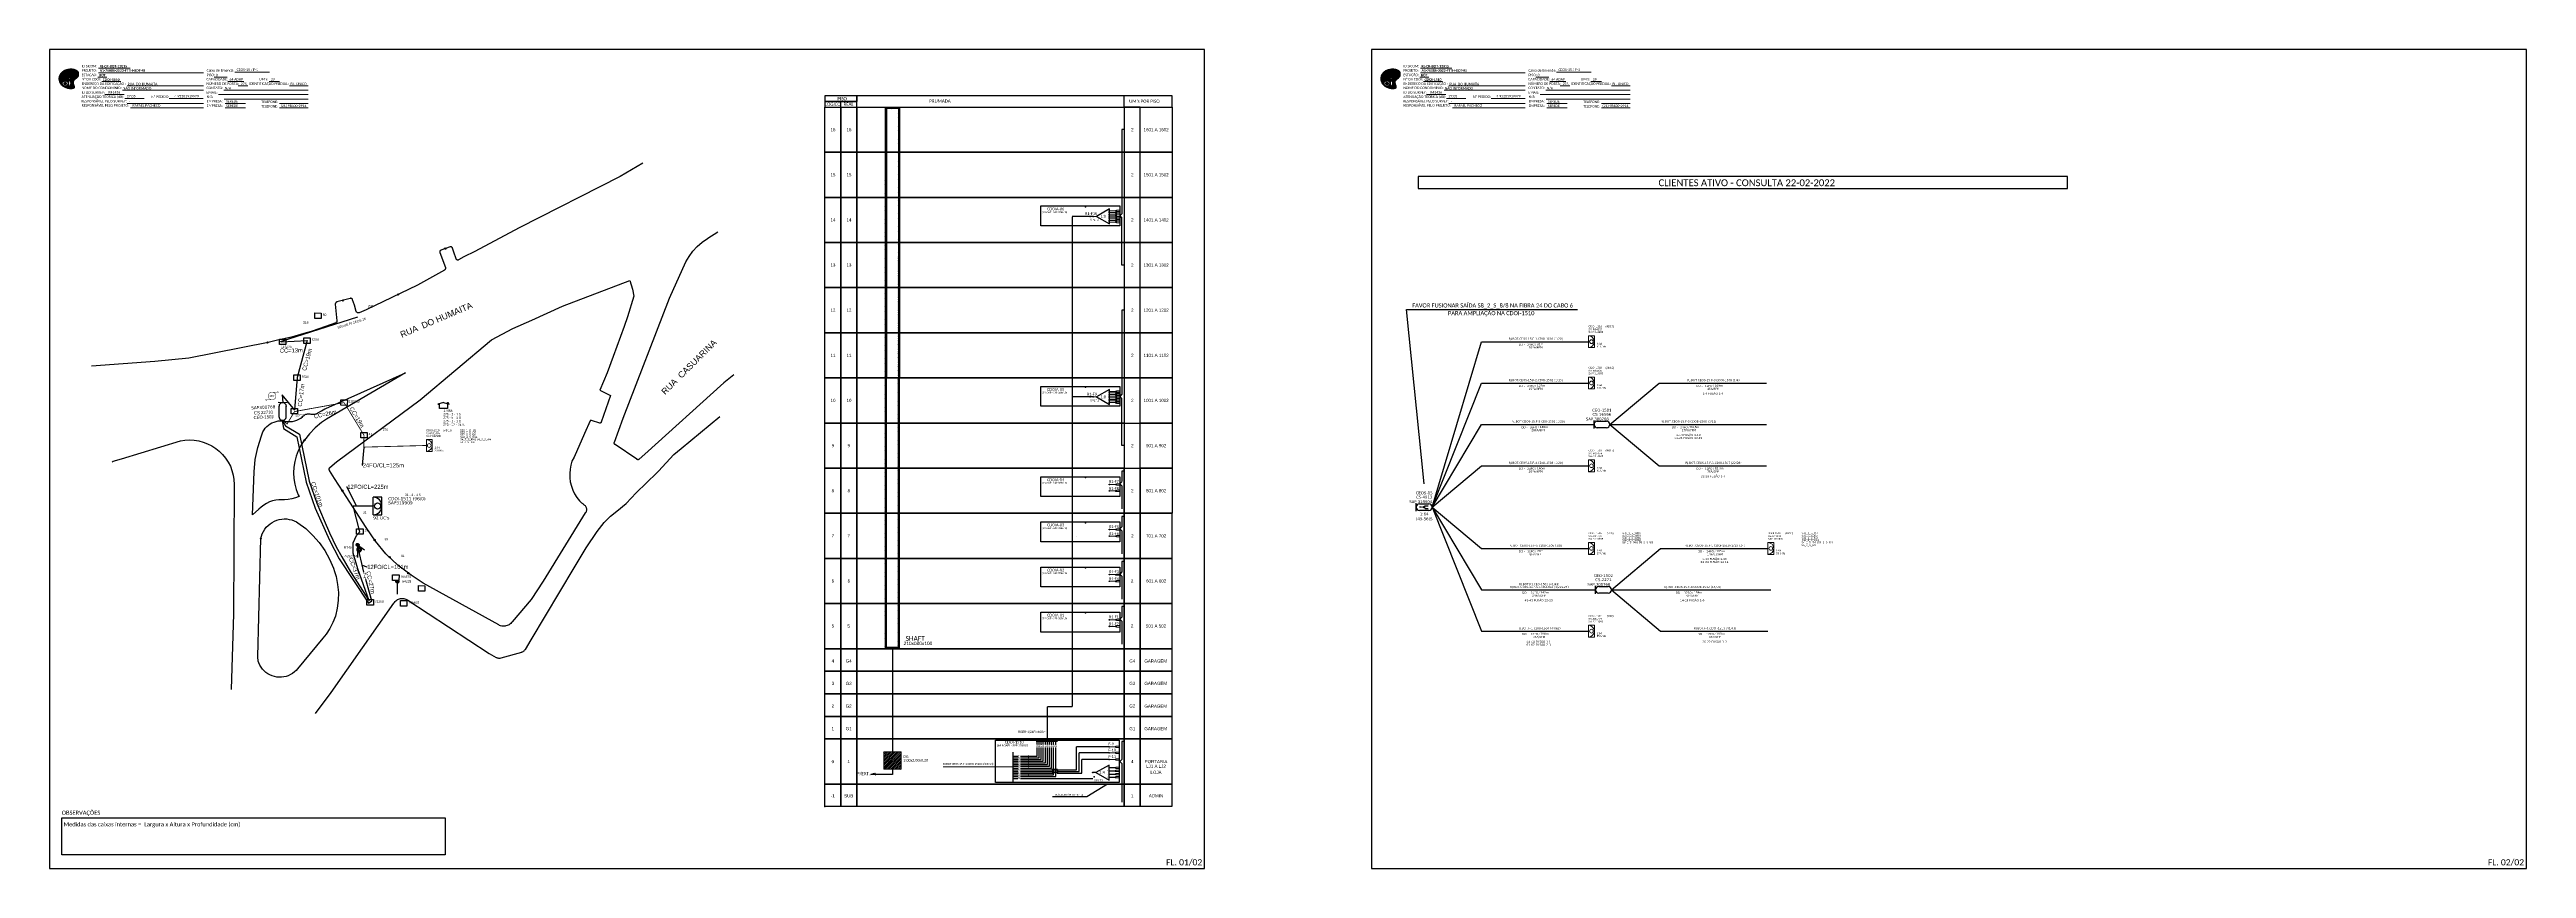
# Model space of a CAD drawing. Header units: millimetres. Extents: x 5322 to 7121, y 2260 to 2854.
import ezdxf
from ezdxf.enums import TextEntityAlignment as Align

# ---------------------------------------------------------------- set-up
doc = ezdxf.new("R2010")
doc.units = ezdxf.units.MM
doc.header["$LTSCALE"] = 0.1
doc.header["$MEASUREMENT"] = 0
doc.linetypes.add('DIVIDE', pattern=[1.25, 0.5, -0.25, 0, -0.25, 0, -0.25])
for name, color, linetype, lineweight in [("20.0-LEGENDA DOS CDO'S", 1, 'Continuous', 0), ('20.1-CDO_INTERIOR', 1, 'Continuous', 0), ('40.1-ETIQUETAS', 1, 'Continuous', 20)]:
    doc.layers.add(name, color=color, linetype=linetype, lineweight=lineweight)
for name, color, linetype in [('20.4-CEO', 1, 'Continuous'), ('20.4-CEOS', 1, 'Continuous'), ('AS BUILT', 10, 'Continuous'), ('CD a instalar', 1, 'Continuous'), ('CDOI', 1, 'Continuous'), ('CEO', 1, 'Continuous'), ('label_cabos', 7, 'Continuous'), ('LAYOUT', 7, 'Continuous'), ('LEGENDAS_INFRAESTRUTURAS', 7, 'Continuous'), ('MUB_DIVISA', 7, 'Continuous'), ('MUB_NUMERACAO', 7, 'Continuous'), ('MUB_QUADRAS', 253, 'Continuous'), ('MUB_SEGMENTO', 7, 'Continuous'), ('NOS_DE_INFRAESTRUTURA', 7, 'Continuous'), ('SURVEYS', 7, 'Continuous'), ('SURVEYS_LEGENDAS', 7, 'Continuous')]:
    doc.layers.add(name, color=color, linetype=linetype)
doc.styles.add('ARIAL', font='arial.ttf')
doc.styles.add('siredit', font='verdana.ttf')
doc.styles.get("Standard").update_dxf_attribs({"font": 'arial.ttf'})
doc.styles.add('Style-font000', font='font000.shx')
doc.styles.add('WMF-Calibri0', font='calibri.ttf')
doc.styles.add('WMF-Calibri1', font='calibrib.ttf')
doc.linetypes.add('FENCELINE1', pattern='A,0.25,-0.1,[133,ltypeshp.shx,S=0.1,R=0,X=-0.1,Y=0],-0.1,1', length=1.45)
doc.dimstyles.get("Standard").update_dxf_attribs({"dimtxt": 0.18, "dimasz": 0.18, "dimexe": 0.18, "dimexo": 0.0625, "dimgap": 0.09, "dimtad": 0, "dimtih": 1, "dimtoh": 1, "dimdec": 4, "dimzin": 0, "dimdsep": 46, "dimtxsty": 'Standard', "dimcen": 0.09, "dimadec": 0, "dimazin": 0, "dimtfac": 1, "dimtdec": 4, "dimtofl": 0, "dimtmove": 0, "dimatfit": 3, "dimfxl": 0, "dimtolj": 1, "dimtzin": 0, "dimarcsym": 0})

# ---------------------------------------------------------------- blocks, each defined once
blk = doc.blocks.new('DV')
at = {"linetype": 'Continuous'}
blk.add_circle((0, 0), 0.00000275, dxfattribs=at)
blk = doc.blocks.new('MHMZ')
at = {"color": 5}
for p, q in [((-0.000014, 0.000012), (0.000014, 0.000012)), ((-0.000014, -0.000012), (-0.000014, 0.000012)), ((0.000014, 0.000012), (0.000014, -0.000012)), ((0.000014, -0.000012), (-0.000014, -0.000012))]:
    blk.add_line(p, q, dxfattribs=at)
blk = doc.blocks.new('*X2')
at = {"color": 0}
for p, q in [((-0.679997, 0.416018), (-0.018018, 1.077997)), ((-0.679809, 0.433884), (-0.035884, 1.077809)), ((-0.679715, 0.398622), (-0.000622, 1.077715)), ((-0.67911, 0.452261), (-0.054261, 1.07711)), ((-0.678999, 0.381661), (0.016339, 1.076999)), ((-0.677877, 0.365105), (0.032895, 1.075877)), ((-0.677853, 0.471196), (-0.073196, 1.075853)), ((-0.676376, 0.348929), (0.049071, 1.074376)), ((-0.675978, 0.490748), (-0.092748, 1.073978)), ((-0.674518, 0.333109), (0.064891, 1.072518)), ((-0.673417, 0.510987), (-0.112987, 1.071417)), ((-0.672323, 0.317627), (0.080373, 1.070323)), ((-0.67008, 0.532002), (-0.134002, 1.06808)), ((-0.669809, 0.302463), (0.095537, 1.067809)), ((-0.666991, 0.287604), (0.110396, 1.064991)), ((-0.665856, 0.553903), (-0.155903, 1.063856)), ((-0.663883, 0.273034), (0.124966, 1.061883)), ((-0.660603, 0.576834), (-0.178834, 1.058603)), ((-0.660497, 0.258742), (0.139258, 1.058497)), ((-0.656846, 0.244715), (0.153285, 1.054846)), ((-0.654125, 0.600989), (-0.202989, 1.052125)), ((-0.652938, 0.230945), (0.167055, 1.050938)), ((-0.648783, 0.217422), (0.180578, 1.046783)), ((-0.646156, 0.626637), (-0.228637, 1.044156)), ((-0.64439, 0.204138), (0.193862, 1.04239)), ((-0.639766, 0.191085), (0.206915, 1.037766)), ((-0.636298, 0.654172), (-0.256172, 1.034298)), ((-0.634917, 0.178256), (0.219744, 1.032917)), ((-0.62985, 0.165645), (0.232355, 1.02785)), ((-0.624571, 0.153247), (0.244753, 1.022571)), ((-0.623925, 0.684222), (-0.286222, 1.021925)), ((-0.619084, 0.141056), (0.256944, 1.017084)), ((-0.613395, 0.129067), (0.268933, 1.011395)), ((-0.607932, 0.717893), (-0.319893, 1.005932)), ((-0.607508, 0.117277), (0.280723, 1.005508)), ((-0.601426, 0.10568), (0.29232, 0.999426)), ((-0.595154, 0.094275), (0.303725, 0.993154)), ((-0.588694, 0.083057), (0.314943, 0.986694)), ((-0.58596, 0.757543), (-0.359543, 0.98396)), ((-0.58205, 0.072024), (0.325976, 0.98005)), ((-0.575224, 0.061172), (0.336828, 0.973224)), ((-0.568219, 0.0505), (0.3475, 0.966219)), ((-0.561036, 0.040005), (0.357995, 0.959036)), ((-0.553678, 0.029685), (0.368315, 0.951678)), ((-0.550397, 0.810783), (-0.412783, 0.948397)), ((-0.546146, 0.01954), (0.37846, 0.944146)), ((-0.538442, 0.009566), (0.388434, 0.936442)), ((-0.530567, -0.000236), (0.398236, 0.928567)), ((-0.522522, -0.009869), (0.407869, 0.920522)), ((-0.514308, -0.019333), (0.417333, 0.912308)), ((-0.505925, -0.028628), (0.426628, 0.903925)), ((-0.497375, -0.037756), (0.435756, 0.895375)), ((-0.488657, -0.046715), (0.444715, 0.886657)), ((-0.479772, -0.055508), (0.453508, 0.877772)), ((-0.470719, -0.064133), (0.462133, 0.868719)), ((-0.461499, -0.07259), (0.47059, 0.859499)), ((-0.45211, -0.080879), (0.478879, 0.85011)), ((-0.442553, -0.089), (0.487, 0.840553)), ((-0.432826, -0.096951), (0.494951, 0.830826)), ((-0.422929, -0.104731), (0.502731, 0.820929)), ((-0.41286, -0.11234), (0.51034, 0.81086)), ((-0.402619, -0.119776), (0.517776, 0.800619)), ((-0.392202, -0.127037), (0.525037, 0.790202)), ((-0.381609, -0.134122), (0.532122, 0.779609)), ((-0.370838, -0.141028), (0.539028, 0.768838)), ((-0.359886, -0.147754), (0.545754, 0.757886)), ((-0.348751, -0.154296), (0.552296, 0.746751)), ((-0.337429, -0.160652), (0.558652, 0.735429)), ((-0.325919, -0.16682), (0.56482, 0.723919)), ((-0.314215, -0.172794), (0.570794, 0.712215)), ((-0.302316, -0.178572), (0.576572, 0.700316)), ((-0.290215, -0.184149), (0.582149, 0.688215)), ((-0.27791, -0.189522), (0.587522, 0.67591)), ((-0.265395, -0.194684), (0.592684, 0.663395)), ((-0.252664, -0.199631), (0.597631, 0.650664)), ((-0.239711, -0.204356), (0.602356, 0.637711)), ((-0.226531, -0.208853), (0.606853, 0.624531)), ((-0.213115, -0.213115), (0.611115, 0.611115)), ((-0.199456, -0.217134), (0.615134, 0.597456)), ((-0.185546, -0.220901), (0.618901, 0.583546)), ((-0.171373, -0.224406), (0.622406, 0.569373)), ((-0.156929, -0.22764), (0.62564, 0.554929)), ((-0.1422, -0.230589), (0.628589, 0.5402)), ((-0.127174, -0.23324), (0.63124, 0.525174)), ((-0.111836, -0.23558), (0.63358, 0.509836)), ((-0.096169, -0.23759), (0.63559, 0.494169)), ((-0.080154, -0.239253), (0.637253, 0.478154)), ((-0.06377, -0.240547), (0.638547, 0.46177)), ((-0.046993, -0.241448), (0.639448, 0.444993)), ((-0.029795, -0.241927), (0.639927, 0.427795)), ((-0.012144, -0.241953), (0.639953, 0.410144)), ((0.006, -0.241488), (0.639488, 0.392)), ((0.024679, -0.240486), (0.638486, 0.373321)), ((0.043948, -0.238895), (0.636895, 0.354052)), ((0.063871, -0.236649), (0.634649, 0.334129)), ((0.084528, -0.23367), (0.63167, 0.313472)), ((0.106018, -0.229858), (0.627858, 0.291982)), ((0.12847, -0.225084), (0.623084, 0.26953)), ((0.152051, -0.21918), (0.61718, 0.245949)), ((0.176993, -0.211916), (0.609916, 0.221007)), ((0.203627, -0.20296), (0.60096, 0.194373)), ((0.232456, -0.191808), (0.589808, 0.165544)), ((0.264325, -0.177617), (0.575617, 0.133675)), ((0.300865, -0.158754), (0.556754, 0.097135)), ((0.346227, -0.13107), (0.52907, 0.051773)), ((0.43272, -0.062254), (0.460254, -0.03472))]:
    blk.add_line(p, q, dxfattribs=at)
blk = doc.blocks.new('PTPT')
at = {"color": 0}
blk.add_line((0, -0.000002), (0, -0.00005), dxfattribs=at)
blk.add_circle((0, 0.000004), 0.0000066, dxfattribs=at)
at = {"color": 0, "xscale": 1e-05, "yscale": 1e-05, "zscale": 1e-05}
blk.add_blockref('*X2', (0, 0), dxfattribs=at)
blk = doc.blocks.new('RTRT')
at = {"color": 0}
for p, q in [((-0.000003, 0.000003), (-0.000007, 0.000007)), ((0, 0.000004), (0, 0.00001)), ((0.000003, 0.000003), (0.000007, 0.000007)), ((-0.000004, 0), (-0.00001, 0)), ((-0.000003, -0.000003), (-0.000007, -0.000007)), ((0, -0.000004), (0, -0.00001)), ((0.000003, -0.000003), (0.000007, -0.000007)), ((0.000004, 0), (0.00001, 0))]:
    blk.add_line(p, q, dxfattribs=at)
for points in [[(0.00001, 0, 0), (0.00001, 0, 0), (0.00001, 0.000001, 0), (0.00001, 0.000001, 0), (0.00001, 0.000002, 0), (0.00001, 0.000002, 0), (0.000009, 0.000003, 0), (0.000009, 0.000003, 0), (0.000009, 0.000004, 0), (0.000009, 0.000004, 0), (0.000009, 0.000005, 0), (0.000008, 0.000005, 0), (0.000008, 0.000005, 0), (0.000008, 0.000006, 0), (0.000008, 0.000006, 0), (0.000007, 0.000007, 0), (0.000007, 0.000007, 0), (0.000007, 0.000007, 0), (0.000006, 0.000008, 0), (0.000006, 0.000008, 0), (0.000005, 0.000008, 0), (0.000005, 0.000008, 0), (0.000005, 0.000009, 0), (0.000004, 0.000009, 0), (0.000004, 0.000009, 0), (0.000003, 0.000009, 0), (0.000003, 0.000009, 0), (0.000002, 0.00001, 0), (0.000002, 0.00001, 0), (0.000001, 0.00001, 0), (0.000001, 0.00001, 0), (0, 0.00001, 0), (0, 0.00001, 0), (-0.000001, 0.00001, 0), (-0.000001, 0.00001, 0), (-0.000002, 0.00001, 0), (-0.000002, 0.00001, 0), (-0.000003, 0.00001, 0), (-0.000003, 0.000009, 0), (-0.000003, 0.000009, 0), (-0.000004, 0.000009, 0), (-0.000004, 0.000009, 0), (-0.000005, 0.000009, 0), (-0.000005, 0.000008, 0), (-0.000006, 0.000008, 0), (-0.000006, 0.000008, 0), (-0.000006, 0.000008, 0), (-0.000007, 0.000007, 0), (-0.000007, 0.000007, 0), (-0.000008, 0.000007, 0), (-0.000008, 0.000006, 0), (-0.000008, 0.000006, 0), (-0.000008, 0.000005, 0), (-0.000009, 0.000005, 0), (-0.000009, 0.000005, 0), (-0.000009, 0.000004, 0), (-0.000009, 0.000004, 0), (-0.00001, 0.000003, 0), (-0.00001, 0.000003, 0), (-0.00001, 0.000002, 0), (-0.00001, 0.000002, 0), (-0.00001, 0.000001, 0), (-0.00001, 0.000001, 0), (-0.00001, 0, 0), (-0.00001, 0, 0), (-0.00001, -0.000001, 0), (-0.00001, -0.000001, 0), (-0.00001, -0.000002, 0), (-0.00001, -0.000002, 0), (-0.00001, -0.000003, 0), (-0.00001, -0.000003, 0), (-0.00001, -0.000004, 0), (-0.000009, -0.000004, 0), (-0.000009, -0.000004, 0), (-0.000009, -0.000005, 0), (-0.000009, -0.000005, 0), (-0.000008, -0.000006, 0), (-0.000008, -0.000006, 0), (-0.000008, -0.000007, 0), (-0.000008, -0.000007, 0), (-0.000007, -0.000007, 0), (-0.000007, -0.000008, 0), (-0.000006, -0.000008, 0), (-0.000006, -0.000008, 0), (-0.000006, -0.000008, 0), (-0.000005, -0.000009, 0), (-0.000005, -0.000009, 0), (-0.000004, -0.000009, 0), (-0.000004, -0.000009, 0), (-0.000003, -0.00001, 0), (-0.000003, -0.00001, 0), (-0.000003, -0.00001, 0), (-0.000002, -0.00001, 0), (-0.000002, -0.00001, 0), (-0.000001, -0.00001, 0), (-0.000001, -0.00001, 0), (0, -0.00001, 0), (0, -0.00001, 0), (0.000001, -0.00001, 0), (0.000001, -0.00001, 0), (0.000002, -0.00001, 0), (0.000002, -0.00001, 0), (0.000003, -0.00001, 0), (0.000003, -0.00001, 0), (0.000004, -0.000009, 0), (0.000004, -0.000009, 0), (0.000005, -0.000009, 0), (0.000005, -0.000009, 0), (0.000005, -0.000008, 0), (0.000006, -0.000008, 0), (0.000006, -0.000008, 0), (0.000007, -0.000008, 0), (0.000007, -0.000007, 0), (0.000007, -0.000007, 0), (0.000008, -0.000007, 0), (0.000008, -0.000006, 0), (0.000008, -0.000006, 0), (0.000008, -0.000005, 0), (0.000009, -0.000005, 0), (0.000009, -0.000004, 0), (0.000009, -0.000004, 0), (0.000009, -0.000004, 0), (0.000009, -0.000003, 0), (0.00001, -0.000003, 0), (0.00001, -0.000002, 0), (0.00001, -0.000002, 0), (0.00001, -0.000001, 0), (0.00001, -0.000001, 0), (0.00001, 0, 0)], [(0.000004, 0, 0), (0.000004, 0, 0), (0.000004, 0, 0), (0.000004, 0, 0), (0.000004, 0.000001, 0), (0.000004, 0.000001, 0), (0.000004, 0.000001, 0), (0.000004, 0.000001, 0), (0.000004, 0.000001, 0), (0.000003, 0.000002, 0), (0.000003, 0.000002, 0), (0.000003, 0.000002, 0), (0.000003, 0.000002, 0), (0.000003, 0.000002, 0), (0.000003, 0.000002, 0), (0.000003, 0.000003, 0), (0.000003, 0.000003, 0), (0.000003, 0.000003, 0), (0.000002, 0.000003, 0), (0.000002, 0.000003, 0), (0.000002, 0.000003, 0), (0.000002, 0.000003, 0), (0.000002, 0.000003, 0), (0.000002, 0.000003, 0), (0.000001, 0.000004, 0), (0.000001, 0.000004, 0), (0.000001, 0.000004, 0), (0.000001, 0.000004, 0), (0.000001, 0.000004, 0), (0, 0.000004, 0), (0, 0.000004, 0), (0, 0.000004, 0), (0, 0.000004, 0), (0, 0.000004, 0), (-0.000001, 0.000004, 0), (-0.000001, 0.000004, 0), (-0.000001, 0.000004, 0), (-0.000001, 0.000004, 0), (-0.000001, 0.000004, 0), (-0.000001, 0.000004, 0), (-0.000002, 0.000004, 0), (-0.000002, 0.000003, 0), (-0.000002, 0.000003, 0), (-0.000002, 0.000003, 0), (-0.000002, 0.000003, 0), (-0.000003, 0.000003, 0), (-0.000003, 0.000003, 0), (-0.000003, 0.000003, 0), (-0.000003, 0.000003, 0), (-0.000003, 0.000003, 0), (-0.000003, 0.000002, 0), (-0.000003, 0.000002, 0), (-0.000003, 0.000002, 0), (-0.000004, 0.000002, 0), (-0.000004, 0.000002, 0), (-0.000004, 0.000002, 0), (-0.000004, 0.000001, 0), (-0.000004, 0.000001, 0), (-0.000004, 0.000001, 0), (-0.000004, 0.000001, 0), (-0.000004, 0.000001, 0), (-0.000004, 0, 0), (-0.000004, 0, 0), (-0.000004, 0, 0), (-0.000004, 0, 0), (-0.000004, 0, 0), (-0.000004, -0.000001, 0), (-0.000004, -0.000001, 0), (-0.000004, -0.000001, 0), (-0.000004, -0.000001, 0), (-0.000004, -0.000001, 0), (-0.000004, -0.000002, 0), (-0.000004, -0.000002, 0), (-0.000004, -0.000002, 0), (-0.000004, -0.000002, 0), (-0.000004, -0.000002, 0), (-0.000003, -0.000002, 0), (-0.000003, -0.000003, 0), (-0.000003, -0.000003, 0), (-0.000003, -0.000003, 0), (-0.000003, -0.000003, 0), (-0.000003, -0.000003, 0), (-0.000003, -0.000003, 0), (-0.000003, -0.000003, 0), (-0.000002, -0.000003, 0), (-0.000002, -0.000004, 0), (-0.000002, -0.000004, 0), (-0.000002, -0.000004, 0), (-0.000002, -0.000004, 0), (-0.000001, -0.000004, 0), (-0.000001, -0.000004, 0), (-0.000001, -0.000004, 0), (-0.000001, -0.000004, 0), (-0.000001, -0.000004, 0), (-0.000001, -0.000004, 0), (0, -0.000004, 0), (0, -0.000004, 0), (0, -0.000004, 0), (0, -0.000004, 0), (0, -0.000004, 0), (0.000001, -0.000004, 0), (0.000001, -0.000004, 0), (0.000001, -0.000004, 0), (0.000001, -0.000004, 0), (0.000001, -0.000004, 0), (0.000002, -0.000004, 0), (0.000002, -0.000004, 0), (0.000002, -0.000004, 0), (0.000002, -0.000003, 0), (0.000002, -0.000003, 0), (0.000002, -0.000003, 0), (0.000003, -0.000003, 0), (0.000003, -0.000003, 0), (0.000003, -0.000003, 0), (0.000003, -0.000003, 0), (0.000003, -0.000003, 0), (0.000003, -0.000002, 0), (0.000003, -0.000002, 0), (0.000003, -0.000002, 0), (0.000003, -0.000002, 0), (0.000004, -0.000002, 0), (0.000004, -0.000002, 0), (0.000004, -0.000001, 0), (0.000004, -0.000001, 0), (0.000004, -0.000001, 0), (0.000004, -0.000001, 0), (0.000004, -0.000001, 0), (0.000004, 0, 0), (0.000004, 0, 0)]]:
    blk.add_polyline3d(points, dxfattribs=at)
blk = doc.blocks.new('LVLV')
for p, q in [((0, 0.000025), (-0.000025, 0.000018)), ((-0.000025, 0.000018), (-0.000017, 0.000018)), ((-0.000017, 0), (-0.000017, 0.000018)), ((0.000017, 0), (-0.000017, 0)), ((0, 0.000025), (0.000025, 0.000018)), ((0.000017, 0.000026), (0.00002, 0.000026)), ((0.000017, 0.000021), (0.000017, 0.000026)), ((0.000025, 0.000018), (0.000017, 0.000018)), ((0.000017, 0.000018), (0.000017, 0)), ((0.00002, 0.000026), (0.00002, 0.00002))]:
    blk.add_line(p, q)
blk = doc.blocks.new('OI')
h = blk.add_hatch(color=40)
edge = h.paths.add_edge_path()
edge.add_spline(control_points=[(4.4, -0.7), (3.9, -1), (3.3, -1.5), (2.8, -2.6), (2.9, -3.5), (3.1, -4.3), (3.3, -4.9), (3.4, -5.4), (3.4, -5.9), (3.2, -6.4), (2.5, -6.6), (1.7, -6.6), (0.6, -6.7), (-0.6, -6.4), (-1.6, -6.1), (-2.8, -5.6), (-3.9, -4.8), (-4.9, -3.7), (-5.3, -2.6), (-5.6, -1.9), (-5.8, -1), (-5.7, 0.5), (-5.1, 2), (-4.1, 3), (-3.3, 3.6), (-2.4, 4.2), (-1.4, 4.4), (-0.6, 4.7), (0.8, 4.9), (2.2, 5), (3.8, 4.6), (4.7, 4.2), (5.4, 3.7), (5.8, 3), (6, 2.2), (6, 1.5), (5.7, 0.6), (5.3, 0.1), (4.9, -0.4), (4.5, -0.6), (4.4, -0.7)], knot_values=[0, 0, 0, 0, 1.60434, 2.417191, 3.427595, 4.282808, 4.776746, 5.304182, 5.888771, 6.258406, 6.858137, 7.79129, 8.986195, 10.124242, 11.187857, 12.242908, 13.953784, 15.414161, 16.515391, 17.349188, 17.675853, 19.552021, 21.515531, 22.568638, 23.63245, 24.621084, 25.782718, 26.745347, 27.142653, 29.870543, 31.004649, 31.921532, 32.709589, 33.801391, 34.042471, 35.192333, 35.971461, 36.628871, 37.254359, 37.836911, 37.836911, 37.836911, 37.836911], degree=3, periodic=0)
h.paths.add_polyline_path([(1.1, -0.9, -1), (0, -0.9, -1)], flags=16)
edge = h.paths.add_edge_path(flags=16)
edge.add_ellipse((0.6, -3.6), major_axis=(-0.02, 1.71), ratio=0.361305, start_angle=0, end_angle=360)
h.paths.add_polyline_path([(-0.4, -3.6, -1), (-3.8, -3.6, -1)], flags=16)
edge = h.paths.add_edge_path(flags=0)
edge.add_ellipse((-2.1, -3.6), major_axis=(0, 0.885), ratio=0.758294, start_angle=0, end_angle=360)
at = {"color": 40}
for centre, radius in [((-2.1, -3.6), 1.72), ((0.5, -0.9), 0.587)]:
    blk.add_circle(centre, radius, dxfattribs=at)
blk.add_ellipse((-2.1, -3.6), major_axis=(0, 0.885), ratio=0.758294, start_param=-3.141592653589792, end_param=3.141592653589792, dxfattribs=at)
blk.add_ellipse((0.6, -3.6), major_axis=(-0.02, 1.71), ratio=0.361305, dxfattribs=at)
at = {"color": 40, "start_tangent": (-0.800898, -0.598801), "end_tangent": (-0.800898, -0.598801)}
blk.add_spline([(4.4, -0.7), (3.2, -1.8), (2.9, -2.5), (2.9, -3.5), (3.1, -4.4), (3.3, -4.8), (3.4, -5.4), (3.4, -6), (3.2, -6.3), (2.7, -6.5), (1.7, -6.6), (0.5, -6.6), (-0.6, -6.4), (-1.6, -6.1), (-2.6, -5.7), (-3.9, -4.7), (-4.9, -3.6), (-5.4, -2.6), (-5.6, -1.8), (-5.7, -1.5), (-5.6, 0.4), (-4.8, 2.2), (-4.1, 3), (-3.3, 3.6), (-2.4, 4.1), (-1.3, 4.5), (-0.4, 4.7), (0, 4.8), (2.7, 4.8), (3.8, 4.5), (4.7, 4.2), (5.3, 3.7), (5.9, 2.7), (5.9, 2.5), (5.9, 1.3), (5.7, 0.6), (5.3, 0.1), (4.8, -0.4), (4.4, -0.7)], degree=3, dxfattribs=at)
blk = doc.blocks.new('LEG_CDO64_DIR')
blk.add_point((0, 0))
at = {"color": 1, "style": 'WMF-Calibri0', "flags": 4}
blk.add_attdef('MODELO', text='', height=1.5, dxfattribs=at).set_placement((-1.5, -5.5), align=Align.CENTER)
blk.add_attdef('CDO', (-2.6, -3.6), '', height=2, dxfattribs=at)
blk = doc.blocks.new('SPLITTER_')
blk.add_point((0, 0))
at = {"style": 'ARIAL', "flags": 4}
blk.add_attdef('SPLT', (0, -3.3), '', height=1.5, dxfattribs=at)
blk = doc.blocks.new('A$C415C251F')
at = {"color": 3}
blk.add_point((0, 0), dxfattribs=at)
blk = doc.blocks.new('LEG_CDOIA8_C-SPLT_DIR')
at = {"color": 3}
blk.add_blockref('A$C415C251F', (0, 0), dxfattribs=at)
at = {"color": 1, "style": 'WMF-Calibri0', "flags": 4}
blk.add_attdef('CDO', (-26.8, -2.6), '', height=2, dxfattribs=at)
blk.add_attdef('MODELO', text='', height=1.5, dxfattribs=at).set_placement((-22.2, -4.5), align=Align.CENTER)
at = {"style": 'ARIAL', "flags": 4}
blk.add_attdef('SPLITAGEM', text='', height=1.5, dxfattribs=at).set_placement((-18.4, -12.6), align=Align.CENTER)
blk = doc.blocks.new('CDO_INTERIOR_TROCA')
at = {"layer": '20.1-CDO_INTERIOR', "color": 0, "lineweight": 18}
blk.add_lwpolyline([(4.3, -4.3), (4.3, 4.3), (0, 4.3), (0, -4.3)], close=True, dxfattribs=at)
blk.add_circle((2.1, 0), 1.36, dxfattribs=at)
blk.add_arc((0, 0), 4.25, 270, 90, dxfattribs=at)
at = {"layer": "20.0-LEGENDA DOS CDO'S", "color": 0, "style": 'ARIAL'}
for tag, p in [('CDO_N', (-0.1, 10.4)), ('SURVEY', (-0.1, 8.2)), ('SAP_ANTIGO', (-0.1, 6.2)), ('/_SAP_NOVO', (12.4, 6.2)), ('SPLITER_1', (24.5, 10.4)), ('SPLITER_2', (24.5, 8.7)), ('SPLITER_3', (24.5, 7)), ('SPLITER_4', (24.5, 5.4)), ('SPLITER_5', (24.5, 3.8)), ('1:XX', (5.9, -2.2)), ('UMS', (5.9, -4.2))]:
    blk.add_attdef(tag, p, '', height=1.36, dxfattribs=at)
blk.add_attdef('FIBRAS_UTILIZADAS', text='', height=1.36, dxfattribs=at).set_placement((15.3, 10.4), align=Align.CENTER)
blk = doc.blocks.new('CEO_UN')
at = {"layer": '20.4-CEO', "color": 0}
for p, q in [((-9.1, 2.4), (-2.4, 2.4)), ((-2.4, -2.4), (-9.1, -2.4))]:
    blk.add_line(p, q, dxfattribs=at)
blk.add_lwpolyline([(-11.5, -2.9), (-11.5, 2.9)], dxfattribs=at)
for centre, start, end in [((-9.1, 0), 90, 270), ((-2.4, 0), 270, 90)]:
    blk.add_arc(centre, 2.39, start, end, dxfattribs=at)
at = {"layer": '20.4-CEO', "color": 0, "style": 'siredit'}
for tag, height, p in [('TIPO?', 2, (-9.1, 3.9)), ('LOCAL?', 2.03, (-5.7, 7.3)), ('NOME?', 2.03, (-5.7, 10.3))]:
    blk.add_attdef(tag, text='', height=height, dxfattribs=at).set_placement(p, align=Align.MIDDLE_CENTER)
blk.add_attdef('FIBRAS_RESERVA', text='', height=2.03, dxfattribs=at).set_placement((-5.7, -4), align=Align.TOP_CENTER)
blk = doc.blocks.new('CEOS_UN_SC')
at = {"layer": '20.4-CEOS', "color": 0}
for p, q in [((-9.1, 2.4), (-2.4, 2.4)), ((-2.4, -2.4), (-9.1, -2.4))]:
    blk.add_line(p, q, dxfattribs=at)
for points in [[(-11.5, -2.9), (-11.5, 2.9)], [(-7.6, 0), (-9.2, 0)], [(-5, 0.9), (-2.9, 0.9)], [(-5, -1), (-2.9, -1)]]:
    blk.add_lwpolyline(points, dxfattribs=at)
blk.add_lwpolyline([(-7.6, 0, 0, 2.95, 0), (-4.8, 0, 2.95, 2.95, 0)], format="xyseb", dxfattribs=at)
for centre, start, end in [((-9.1, 0), 90, 270), ((-2.4, 0), 270, 90)]:
    blk.add_arc(centre, 2.39, start, end, dxfattribs=at)
at = {"layer": '20.4-CEOS', "color": 7, "style": 'siredit'}
for tag, height, p in [('TIPO?', 2, (-8.2, 3.9)), ('LOCAL?', 2.03, (-5.7, 7.3)), ('NOME?', 2.03, (-5.7, 10.3))]:
    blk.add_attdef(tag, text='', height=height, dxfattribs=at).set_placement(p, align=Align.MIDDLE_CENTER)
for tag, p in [('RACIO_SPLITAGEM', (-5.7, -4)), ('FIBRAS_RESERVA', (-5.7, -7.5))]:
    blk.add_attdef(tag, text='', height=2.03, dxfattribs=at).set_placement(p, align=Align.TOP_CENTER)
blk = doc.blocks.new('ETIQUETA_RS5F')
at = {"layer": '40.1-ETIQUETAS', "color": 0, "style": 'siredit'}
blk.add_text('/', height=1.5, dxfattribs=at).set_placement((1.5, -2), align=Align.MIDDLE_RIGHT)
for tag, p in [('ETIQUETA_R_SECUNDARIA', (1.2, 2.1)), ('ETIQUETA_R_PRIMARIA', (1.2, 4.1)), ('F_ATIVAS/F_MORTAS', (1.1, -4.2))]:
    blk.add_attdef(tag, text='', height=1.5, dxfattribs=at).set_placement(p, align=Align.MIDDLE_CENTER)
for tag, p in [('TIPO_CABO', (-6.6, -2.1)), ('CAP_CABO', (0.4, -2.1))]:
    blk.add_attdef(tag, text='', height=1.5, dxfattribs=at).set_placement(p, align=Align.MIDDLE_RIGHT)
for tag, p in [('FUSÃO_1', (0.8, -8.4)), ('FUSÃO_2', (0.8, -10.6)), ('FUSÃO_3', (0.8, -12.9)), ('FUSÃO_4', (0.8, -15.1)), ('FUSÃO_5', (0.8, -17.2))]:
    blk.add_attdef(tag, text='', height=1.5, dxfattribs=at).set_placement(p, align=Align.CENTER)
blk.add_attdef('METROS', text='', height=1.5, dxfattribs=at).set_placement((2.1, -2), align=Align.MIDDLE_LEFT)
blk = doc.blocks.new('SPLT_1-4_SC-APC')
at = {"color": 1, "linetype": 'Continuous', "ltscale": 2.5}
for points in [[(-17, -7), (-19.3, -7)], [(-7.4, -1.5), (-17, -7), (-7.4, -12.4), (-7.4, -1.5)]]:
    blk.add_lwpolyline(points, dxfattribs=at)
at = {"color": 3, "linetype": 'Continuous', "ltscale": 2.5}
for points in [[(-3, -3.5), (-7.4, -3.5)], [(-7.4, -5.8), (-3, -5.8)], [(-7.4, -8.1), (-3, -8.1)], [(-7.4, -10.4), (-3, -10.4)]]:
    blk.add_lwpolyline(points, dxfattribs=at)
at = {"color": 3, "lineweight": 0}
for points in [[(-3, -3.2), (-2.4, -3.2), (-2.4, -3.8), (-3, -3.8)], [(-3, -5.5), (-2.4, -5.5), (-2.4, -6.1), (-3, -6.1)], [(-3, -7.8), (-2.4, -7.8), (-2.4, -8.4), (-3, -8.4)], [(-3, -10.1), (-2.4, -10.1), (-2.4, -10.7), (-3, -10.7)]]:
    blk.add_lwpolyline(points, close=True, dxfattribs=at)
for points in [[(-2.4, -3), (-2.4, -4)], [(-2.4, -3), (0, -3)], [(-2.4, -4), (0, -4)], [(-2.4, -5.3), (-2.4, -6.3)], [(-2.4, -5.3), (0, -5.3)], [(-2.4, -6.3), (0, -6.3)], [(-2.4, -7.6), (-2.4, -8.6)], [(-2.4, -7.6), (0, -7.6)], [(-2.4, -8.6), (0, -8.6)], [(-2.4, -9.9), (-2.4, -10.9)], [(-2.4, -9.9), (0, -9.9)], [(-2.4, -10.9), (0, -10.9)]]:
    blk.add_lwpolyline(points, dxfattribs=at)
at = {"color": 1, "style": 'ARIAL'}
for s, height, p in [('1:4', 2, (-14.4, -7.8)), ('S1', 0.75, (-8.7, -3.9)), ('S2', 0.75, (-8.7, -6.2)), ('S3', 0.75, (-8.7, -8.5)), ('S4', 0.75, (-8.7, -10.8))]:
    blk.add_text(s, height=height, dxfattribs=at).set_placement(p)

msp = doc.modelspace()

# ---------------------------------------------------------------- hatches: boundary and pattern name
h = msp.add_hatch()
h.set_pattern_fill('ANSI32', color=256, scale=0.1)
h.set_pattern_definition([(45, (-1710.3518, 4668.9155), (-0.67351921, 0.67351921), []), (45, (-1709.9028, 4668.9155), (-0.67351921, 0.67351921), [])])
h.paths.add_polyline_path([(5929.2, 2812.7), (5939.7, 2812.7), (5939.5, 2419.8), (5929, 2419.8)])
h.paths.add_polyline_path([(5930.2, 2811.7), (5938.7, 2811.7), (5938.5, 2420.8), (5930, 2420.8)], flags=16)
h = msp.add_hatch(color=0)
h.dxf.hatch_style = 1
edge = h.paths.add_edge_path()
edge.add_arc((6080.1, 2733.3), 0.256, 0, 360)
h = msp.add_hatch(color=0)
h.dxf.hatch_style = 1
edge = h.paths.add_edge_path()
edge.add_arc((6080.1, 2602.4), 0.256, 0, 360)
h = msp.add_hatch(color=0)
h.dxf.hatch_style = 1
edge = h.paths.add_edge_path()
edge.add_arc((6092, 2538.9), 0.256, 0, 360)
h = msp.add_hatch(color=0)
h.dxf.hatch_style = 1
edge = h.paths.add_edge_path()
edge.add_arc((6092, 2534.2), 0.256, 0, 360)
h = msp.add_hatch(color=0)
h.dxf.hatch_style = 1
edge = h.paths.add_edge_path()
edge.add_arc((6092, 2506.2), 0.256, 0, 360)
h = msp.add_hatch(color=0)
h.dxf.hatch_style = 1
edge = h.paths.add_edge_path()
edge.add_arc((6092, 2501.5), 0.256, 0, 360)
h = msp.add_hatch(color=0)
h.dxf.hatch_style = 1
edge = h.paths.add_edge_path()
edge.add_arc((6092, 2473.5), 0.256, 0, 360)
h = msp.add_hatch(color=0)
h.dxf.hatch_style = 1
edge = h.paths.add_edge_path()
edge.add_arc((6092, 2468.7), 0.256, 0, 360)
h = msp.add_hatch(color=0)
h.dxf.hatch_style = 1
edge = h.paths.add_edge_path()
edge.add_arc((6092, 2440.7), 0.256, 0, 360)
h = msp.add_hatch(color=0)
h.dxf.hatch_style = 1
edge = h.paths.add_edge_path()
edge.add_arc((6092, 2436), 0.256, 0, 360)
h = msp.add_hatch()
h.set_pattern_fill('ANSI31', color=0, scale=7.526522, style=0)
h.set_pattern_definition([(45, (5705.148, 2017.8681), (-0.6652568, 0.6652568), [])])
h.paths.add_polyline_path([(5940.6, 2344.9), (5928, 2344.9), (5928, 2332.3), (5940.6, 2332.3)])
h.paths.add_polyline_path([(5930.6, 2336.5), (5938.5, 2336.5), (5938.5, 2340.6), (5930.6, 2340.6)], flags=24)
h = msp.add_hatch(color=256)
h.dxf.hatch_style = 1
edge = h.paths.add_edge_path()
edge.add_arc((6033.2, 2341.9), 0.256, 0, 360)
h = msp.add_hatch(color=256)
h.dxf.hatch_style = 1
edge = h.paths.add_edge_path()
edge.add_arc((6033.2, 2340.6), 0.256, 0, 360)
h = msp.add_hatch(color=256)
h.dxf.hatch_style = 1
edge = h.paths.add_edge_path()
edge.add_arc((6033.2, 2339.3), 0.256, 0, 360)
h = msp.add_hatch(color=256)
h.dxf.hatch_style = 1
edge = h.paths.add_edge_path()
edge.add_arc((6033.2, 2338.1), 0.256, 0, 360)
h = msp.add_hatch(color=256)
h.dxf.hatch_style = 1
edge = h.paths.add_edge_path()
edge.add_arc((6091.7, 2348.6), 0.256, 0, 360)
h = msp.add_hatch(color=256)
h.dxf.hatch_style = 1
edge = h.paths.add_edge_path()
edge.add_arc((6091.7, 2344.2), 0.256, 0, 360)
h = msp.add_hatch(color=256)
h.dxf.hatch_style = 1
edge = h.paths.add_edge_path()
edge.add_arc((6091.7, 2339.4), 0.256, 0, 360)
h = msp.add_hatch(color=256)
h.dxf.hatch_style = 1
edge = h.paths.add_edge_path()
edge.add_arc((6033.2, 2336.9), 0.256, 0, 360)
h = msp.add_hatch(color=256)
h.dxf.hatch_style = 1
edge = h.paths.add_edge_path()
edge.add_arc((6033.2, 2335.7), 0.256, 0, 360)
h = msp.add_hatch(color=256)
h.dxf.hatch_style = 1
edge = h.paths.add_edge_path()
edge.add_arc((6033.2, 2334.5), 0.256, 0, 360)
h = msp.add_hatch(color=256)
h.dxf.hatch_style = 1
edge = h.paths.add_edge_path()
edge.add_arc((6033.2, 2333.2), 0.256, 0, 360)
h = msp.add_hatch(color=256)
h.dxf.hatch_style = 1
edge = h.paths.add_edge_path()
edge.add_arc((6033.2, 2328.2), 0.256, 0, 360)
h = msp.add_hatch(color=256)
h.dxf.hatch_style = 1
edge = h.paths.add_edge_path()
edge.add_arc((6033.2, 2327), 0.256, 0, 360)
h = msp.add_hatch(color=3)
h.dxf.hatch_style = 1
edge = h.paths.add_edge_path()
edge.add_arc((6079.8, 2329.9), 0.256, 0, 360)

# ---------------------------------------------------------------- linework, layer by layer
at = {"color": 3}
for p, q in [((6101, 2796.3), (6101, 2735.3)), ((6102.6, 2796.3), (6101, 2796.3)), ((6100.9, 2339.4), (6099.4, 2337.9)), ((6099.4, 2337.9), (6100.9, 2336.4)), ((6101, 2352.4), (6101, 2339.5)), ((6102.6, 2352.4), (6101, 2352.4)), ((6101, 2336.4), (6100.9, 2328.1)), ((6100.9, 2328.1), (6100.9, 2308.5))]:
    msp.add_line(p, q, dxfattribs=at)
at = {"color": 0}
for p, q in [((6101, 2735.3), (6099.4, 2733.8)), ((6099.4, 2733.8), (6101, 2732.2)), ((6101, 2698.1), (6101, 2732.2)), ((6102.6, 2698.1), (6101, 2698.1)), ((6101, 2665.4), (6101, 2604.3)), ((6102.6, 2665.4), (6101, 2665.4)), ((6101, 2604.3), (6099.4, 2602.8)), ((6099.4, 2602.8), (6101, 2601.3)), ((6101, 2567.1), (6101, 2601.3)), ((6102.6, 2567.1), (6101, 2567.1)), ((6101, 2540.9), (6099.4, 2539.4)), ((6099.4, 2539.4), (6101, 2537.9)), ((6101, 2548.5), (6101, 2541)), ((6102.6, 2548.5), (6101, 2548.5)), ((6101, 2537.9), (6101, 2521.3)), ((6101, 2508.2), (6099.4, 2506.7)), ((6100.9, 2508.2), (6099.4, 2506.7)), ((6099.4, 2506.7), (6101, 2505.2)), ((6099.4, 2506.7), (6100.9, 2505.2)), ((6100.9, 2515.7), (6100.9, 2508.2)), ((6102.6, 2515.7), (6100.9, 2515.7)), ((6100.9, 2505.2), (6100.9, 2488.6)), ((6100.9, 2483), (6100.9, 2475.5)), ((6102.6, 2483), (6100.9, 2483)), ((6100.9, 2475.5), (6099.4, 2473.9)), ((6099.4, 2473.9), (6100.9, 2472.4)), ((6100.9, 2472.4), (6100.9, 2455.8)), ((6100.9, 2450.3), (6100.9, 2442.7)), ((6102.6, 2450.3), (6100.9, 2450.3)), ((6100.9, 2442.7), (6099.4, 2441.2)), ((6099.4, 2441.2), (6100.9, 2439.7)), ((6100.9, 2439.7), (6100.9, 2423.1))]:
    msp.add_line(p, q, dxfattribs=at)
msp.add_line((5934.3, 2419.8), (5934.3, 2344.9))
at = {"color": 1}
for p, q in [((6071.8, 2329.4), (6071.8, 2339.4)), ((6033.2, 2329.4), (6050.7, 2329.4)), ((6053.9, 2329.4), (6071.8, 2329.4))]:
    msp.add_line(p, q, dxfattribs=at)
at = {"linetype": 'Continuous'}
for points in [[(6161, 2854.4), (5322.4, 2854.4), (5322.4, 2260.4), (6161, 2260.4), (6161, 2854.4)], [(7120.6, 2854.4), (6282.1, 2854.4), (6282.1, 2260.4), (7120.6, 2260.4), (7120.6, 2854.4)]]:
    msp.add_lwpolyline(points, dxfattribs=at)
at = {"color": 7, "lineweight": 0}
for points in [[(5357.6, 2834.3), (5364.1, 2834.3)], [(5358.1, 2840.8), (5380.9, 2840.8)], [(5358.1, 2837.6), (5434.1, 2837.6)], [(5360.3, 2831.3), (5374.2, 2831.3)], [(5375.4, 2824.9), (5434.1, 2824.9)], [(5378.8, 2828), (5434.1, 2828)], [(5441.9, 2834.4), (5451.4, 2834.4)], [(5449, 2824.9), (5510.3, 2824.9)], [(5451.9, 2831.3), (5463.5, 2831.3)], [(5456.9, 2838.1), (5482.1, 2838.1)], [(5459.5, 2828), (5466.5, 2828)], [(5481.9, 2831.3), (5489.5, 2831.3)], [(5496.7, 2828), (5510.2, 2828)], [(6317.2, 2834.3), (6323.8, 2834.3)], [(6317.7, 2840.8), (6340.5, 2840.8)], [(6317.7, 2837.6), (6393.7, 2837.6)], [(6319.9, 2831.3), (6333.8, 2831.3)], [(6335, 2824.9), (6393.7, 2824.9)], [(6338.4, 2828), (6393.7, 2828)], [(6401.5, 2834.4), (6411, 2834.4)], [(6408.7, 2824.9), (6469.9, 2824.9)], [(6411.5, 2831.3), (6423.2, 2831.3)], [(6416.5, 2838.1), (6441.7, 2838.1)], [(6419.1, 2828), (6426.1, 2828)], [(6441.5, 2831.3), (6449.1, 2831.3)], [(6456.3, 2828), (6469.9, 2828)], [(5362.6, 2821.8), (5376.5, 2821.8)], [(5377.1, 2818.9), (5391.1, 2818.9)], [(5378.8, 2815.3), (5434.1, 2815.3)], [(5381.3, 2812.1), (5434.1, 2812.1)], [(5409.4, 2818.9), (5433.9, 2818.9)], [(5445, 2821.7), (5510.3, 2821.7)], [(5449.3, 2818.4), (5510.3, 2818.4)], [(5449.9, 2815.3), (5464.7, 2815.3)], [(5449.9, 2812.1), (5464.7, 2812.1)], [(5489.5, 2815.3), (5510.3, 2815.3)], [(5489.5, 2812.1), (5510.3, 2812.1)], [(6322.2, 2821.8), (6336.1, 2821.8)], [(6336.7, 2818.9), (6350.7, 2818.9)], [(6338.4, 2815.3), (6393.7, 2815.3)], [(6340.9, 2812.1), (6393.7, 2812.1)], [(6369.1, 2818.9), (6393.6, 2818.9)], [(6404.6, 2821.7), (6469.9, 2821.7)], [(6408.9, 2818.4), (6469.9, 2818.4)], [(6409.5, 2815.3), (6424.3, 2815.3)], [(6409.5, 2812.1), (6424.3, 2812.1)], [(6449.1, 2815.3), (6469.9, 2815.3)], [(6449.1, 2812.1), (6469.9, 2812.1)]]:
    msp.add_lwpolyline(points, dxfattribs=at)
for points in [[(5885.4, 2816.8), (5908.5, 2816.8), (5908.5, 2820.9), (5885.4, 2820.9)], [(5885.4, 2812.7), (5908.5, 2812.7), (5908.5, 2816.8), (5885.4, 2816.8)], [(5885.4, 2812.7), (5897, 2812.7), (5897, 2780), (5885.4, 2780)], [(5897, 2812.7), (5908.5, 2812.7), (5908.5, 2780), (5897, 2780)], [(5908.5, 2812.7), (6102.6, 2812.7), (6102.6, 2780), (5908.5, 2780)], [(6114.3, 2812.7), (6137.4, 2812.7), (6137.4, 2780), (6114.3, 2780)], [(5885.4, 2780), (5897, 2780), (5897, 2747.2), (5885.4, 2747.2)], [(5897, 2780), (5908.5, 2780), (5908.5, 2747.2), (5897, 2747.2)], [(5908.5, 2780), (6102.6, 2780), (6102.6, 2747.2), (5908.5, 2747.2)], [(6114.3, 2780), (6137.4, 2780), (6137.4, 2747.2), (6114.3, 2747.2)], [(5885.4, 2747.2), (5897, 2747.2), (5897, 2714.5), (5885.4, 2714.5)], [(5897, 2747.2), (5908.5, 2747.2), (5908.5, 2714.5), (5897, 2714.5)], [(5908.5, 2747.2), (6102.6, 2747.2), (6102.6, 2714.5), (5908.5, 2714.5)], [(6114.3, 2747.2), (6137.4, 2747.2), (6137.4, 2714.5), (6114.3, 2714.5)], [(5885.4, 2714.5), (5897, 2714.5), (5897, 2681.7), (5885.4, 2681.7)], [(5897, 2714.5), (5908.5, 2714.5), (5908.5, 2681.7), (5897, 2681.7)], [(5908.5, 2714.5), (6102.6, 2714.5), (6102.6, 2681.7), (5908.5, 2681.7)], [(6114.3, 2714.5), (6137.4, 2714.5), (6137.4, 2681.7), (6114.3, 2681.7)], [(5885.4, 2681.7), (5897, 2681.7), (5897, 2649), (5885.4, 2649)], [(5897, 2681.7), (5908.5, 2681.7), (5908.5, 2649), (5897, 2649)], [(5908.5, 2681.7), (6102.6, 2681.7), (6102.6, 2649), (5908.5, 2649)], [(6114.3, 2681.7), (6137.4, 2681.7), (6137.4, 2649), (6114.3, 2649)], [(5885.4, 2649), (5897, 2649), (5897, 2616.2), (5885.4, 2616.2)], [(5897, 2649), (5908.5, 2649), (5908.5, 2616.2), (5897, 2616.2)], [(5908.5, 2649), (6102.6, 2649), (6102.6, 2616.2), (5908.5, 2616.2)], [(6114.3, 2649), (6137.4, 2649), (6137.4, 2616.2), (6114.3, 2616.2)], [(5885.4, 2616.2), (5897, 2616.2), (5897, 2583.5), (5885.4, 2583.5)], [(5897, 2616.2), (5908.5, 2616.2), (5908.5, 2583.5), (5897, 2583.5)], [(5908.5, 2616.2), (6102.6, 2616.2), (6102.7, 2583.5), (5908.5, 2583.5)], [(6114.3, 2616.2), (6137.4, 2616.2), (6137.4, 2583.5), (6114.3, 2583.5)], [(5885.4, 2583.5), (5896.9, 2583.5), (5896.9, 2550.8), (5885.4, 2550.8)], [(5896.9, 2583.5), (5908.5, 2583.5), (5908.5, 2550.8), (5896.9, 2550.8)], [(5908.5, 2583.5), (6102.7, 2583.5), (6102.7, 2550.8), (5908.5, 2550.8)], [(6114.3, 2583.5), (6137.4, 2583.5), (6137.4, 2550.8), (6114.3, 2550.8)], [(5885.3, 2550.8), (5896.9, 2550.8), (5896.9, 2518), (5885.3, 2518)], [(5896.9, 2550.8), (5908.5, 2550.8), (5908.5, 2518), (5896.9, 2518)], [(5908.5, 2550.8), (6102.7, 2550.8), (6102.6, 2518), (5908.5, 2518)], [(6114.2, 2550.8), (6137.4, 2550.8), (6137.4, 2518), (6114.2, 2518)], [(5885.3, 2518), (5896.9, 2518), (5896.9, 2485.3), (5885.3, 2485.3)], [(5896.9, 2518), (5908.4, 2518), (5908.4, 2485.3), (5896.9, 2485.3)], [(5908.4, 2518), (6102.6, 2518), (6102.6, 2485.3), (5908.4, 2485.3)], [(6114.2, 2518), (6137.3, 2518), (6137.3, 2485.3), (6114.2, 2485.3)], [(5885.3, 2485.3), (5896.9, 2485.3), (5896.9, 2452.5), (5885.3, 2452.5)], [(5896.9, 2485.3), (5908.5, 2485.3), (5908.5, 2452.5), (5896.9, 2452.5)], [(5908.5, 2485.3), (6102.6, 2485.3), (6102.6, 2452.5), (5908.5, 2452.5)], [(6114.2, 2485.3), (6137.3, 2485.3), (6137.3, 2452.5), (6114.2, 2452.5)], [(5885.3, 2452.5), (5896.9, 2452.5), (5896.9, 2419.8), (5885.3, 2419.8)], [(5896.9, 2452.5), (5908.4, 2452.5), (5908.4, 2419.8), (5896.9, 2419.8)], [(5908.4, 2452.5), (6102.6, 2452.5), (6102.6, 2419.8), (5908.4, 2419.8)], [(6114.2, 2452.5), (6137.3, 2452.5), (6137.3, 2419.8), (6114.2, 2419.8)], [(5885.3, 2419.8), (5896.9, 2419.8), (5896.9, 2403.4), (5885.3, 2403.4)], [(5896.9, 2419.8), (5908.4, 2419.8), (5908.4, 2403.4), (5896.9, 2403.4)], [(5908.4, 2419.8), (6102.6, 2419.8), (6102.6, 2403.4), (5908.4, 2403.4)], [(6102.6, 2419.8), (6114.2, 2419.8), (6114.2, 2403.4), (6102.6, 2403.4)], [(6114.2, 2419.8), (6137.3, 2419.8), (6137.3, 2403.4), (6114.2, 2403.4)], [(5885.3, 2403.4), (5896.9, 2403.4), (5896.9, 2387), (5885.3, 2387)], [(5896.9, 2403.4), (5908.4, 2403.4), (5908.4, 2387), (5896.9, 2387)], [(5908.4, 2403.4), (6102.6, 2403.4), (6102.6, 2387), (5908.4, 2387)], [(6102.6, 2403.4), (6114.2, 2403.4), (6114.2, 2387), (6102.6, 2387)], [(6114.2, 2403.4), (6137.3, 2403.4), (6137.3, 2387), (6114.2, 2387)], [(5885.3, 2387), (5896.9, 2387), (5896.9, 2370.7), (5885.3, 2370.7)], [(5896.9, 2387), (5908.4, 2387), (5908.4, 2370.7), (5896.9, 2370.7)], [(5908.4, 2387), (6102.6, 2387), (6102.6, 2370.7), (5908.4, 2370.7)], [(6102.6, 2387), (6114.2, 2387), (6114.2, 2370.7), (6102.6, 2370.7)], [(6114.2, 2387), (6137.3, 2387), (6137.3, 2370.7), (6114.2, 2370.7)], [(5885.3, 2370.7), (5896.9, 2370.7), (5896.9, 2354.3), (5885.3, 2354.3)], [(5896.9, 2370.7), (5908.4, 2370.7), (5908.4, 2354.3), (5896.9, 2354.3)], [(5908.4, 2370.7), (6102.6, 2370.7), (6102.6, 2354.3), (5908.4, 2354.3)], [(6102.6, 2370.7), (6114.2, 2370.7), (6114.2, 2354.3), (6102.6, 2354.3)], [(6114.2, 2370.7), (6137.3, 2370.7), (6137.3, 2354.3), (6114.2, 2354.3)], [(5885.3, 2354.3), (5896.9, 2354.3), (5896.9, 2321.6), (5885.3, 2321.6)], [(5896.9, 2354.3), (5908.4, 2354.3), (5908.4, 2321.6), (5896.9, 2321.6)], [(5908.4, 2354.3), (6102.6, 2354.3), (6102.6, 2321.6), (5908.4, 2321.6)], [(6102.6, 2354.3), (6114.2, 2354.3), (6114.2, 2321.6), (6102.6, 2321.6)], [(6114.2, 2354.3), (6137.3, 2354.3), (6137.3, 2321.6), (6114.2, 2321.6)], [(5885.3, 2321.6), (5896.9, 2321.6), (5896.9, 2305.2), (5885.3, 2305.2)], [(5896.9, 2321.6), (5908.4, 2321.6), (5908.4, 2305.2), (5896.9, 2305.2)], [(5908.4, 2321.6), (6102.6, 2321.6), (6102.6, 2305.2), (5908.4, 2305.2)], [(6102.6, 2321.6), (6114.2, 2321.6), (6114.2, 2305.2), (6102.6, 2305.2)], [(6114.2, 2321.6), (6137.3, 2321.6), (6137.3, 2305.2), (6114.2, 2305.2)]]:
    msp.add_lwpolyline(points, close=True)
for points in [[(5897, 2812.7), (5897, 2816.8)], [(5908.5, 2812.7), (6137.4, 2812.7), (6137.4, 2820.9), (5908.5, 2820.9), (5908.5, 2820.9), (5908.5, 2816.8)], [(6102.6, 2812.7), (6102.6, 2820.9)], [(6091.7, 2348.6), (6068.1, 2348.6)]]:
    msp.add_lwpolyline(points)
at = {"lineweight": 0}
for points in [[(5929.2, 2812.7), (5939.7, 2812.7), (5939.5, 2419.8), (5929, 2419.8)], [(5930.2, 2811.7), (5938.7, 2811.7), (5938.5, 2420.8), (5930, 2420.8)], [(6096.1, 2348.9), (6096.6, 2348.9), (6096.6, 2348.3), (6096.1, 2348.3)], [(6096.1, 2344.5), (6096.6, 2344.5), (6096.6, 2343.9), (6096.1, 2343.9)], [(6096.1, 2339.6), (6096.6, 2339.6), (6096.6, 2339.1), (6096.1, 2339.1)]]:
    msp.add_lwpolyline(points, close=True, dxfattribs=at)
at = {"color": 0}
for points in [[(6099.4, 2726.5), (6042.2, 2726.5), (6042.2, 2741), (6099.4, 2741)], [(6099.4, 2595.6), (6042.2, 2595.6), (6042.2, 2610), (6099.4, 2610)], [(6099.4, 2530.1), (6042.2, 2530.1), (6042.2, 2544.5), (6099.4, 2544.5)], [(6102.7, 2550.8), (6114.2, 2550.8), (6114.2, 2518), (6102.6, 2518)], [(6102.6, 2518), (6114.2, 2518), (6114.2, 2485.3), (6102.6, 2485.3)], [(6099.4, 2497.3), (6042.2, 2497.3), (6042.2, 2511.8), (6099.4, 2511.8)], [(6102.6, 2485.3), (6114.2, 2485.3), (6114.2, 2452.5), (6102.6, 2452.5)], [(6099.4, 2464.6), (6042.2, 2464.6), (6042.2, 2479), (6099.4, 2479)], [(6099.4, 2431.8), (6042.2, 2431.8), (6042.2, 2446.3), (6099.4, 2446.3)], [(6102.6, 2452.5), (6114.2, 2452.5), (6114.2, 2419.8), (6102.6, 2419.8)], [(5331.4, 2297.1), (5609.6, 2297.1), (5609.6, 2270.3), (5331.4, 2270.3)]]:
    msp.add_lwpolyline(points, close=True, dxfattribs=at)
for points, const_width in [([(6064.9, 2733.3), (6064.9, 2377.8)], 1), ([(6101, 2521.3), (6102.6, 2521.3)], 0.001), ([(6100.9, 2488.6), (6102.6, 2488.6)], 0.001), ([(6100.9, 2455.8), (6102.6, 2455.8)], 0.001), ([(6100.9, 2423.1), (6102.6, 2423.1)], 0.001), ([(6046.8, 2352.7), (6046.8, 2377.8)], 1), ([(6046.8, 2377.8), (6064.9, 2377.8)], 1)]:
    msp.add_lwpolyline(points, dxfattribs=dict(at, const_width=const_width))
for points in [[(6080.1, 2733.3), (6064.9, 2733.3)], [(6092, 2738.8), (6082.4, 2733.3), (6092, 2727.9), (6092, 2738.8)], [(6092, 2607.8), (6082.4, 2602.4), (6092, 2596.9), (6092, 2607.8)], [(6080.1, 2602.4), (6064.9, 2602.4)], [(6022.1, 2339.3), (6025.3, 2339.3)], [(6027.4, 2339.3), (6033.2, 2339.3)], [(6053.7, 2332), (6068.1, 2332), (6068.1, 2348.6)], [(5934.3, 2332.3), (5934.3, 2328.5), (5918.8, 2328.5), (5921.4, 2329.4), (5922.4, 2328)], [(6022.1, 2331.9), (6025.3, 2331.9)], [(6022.1, 2325.7), (6025.3, 2325.7)], [(6027.4, 2332), (6033.2, 2332)], [(6027.4, 2325.7), (6079.8, 2325.7)], [(6033.2, 2332), (6050.6, 2332)], [(6039.1, 2332), (6050.6, 2332)], [(6050.6, 2332), (6050.2, 2332.5), (6054.1, 2332.5), (6053.7, 2332)]]:
    msp.add_lwpolyline(points, dxfattribs=at)
at = {"color": 0, "lineweight": 0}
for points in [[(6082.4, 2733.3), (6080.1, 2733.3)], [(6096.4, 2737.4), (6092, 2737.4)], [(6092, 2736.2), (6096.4, 2736.2)], [(6092, 2735.1), (6096.4, 2735.1)], [(6092, 2733.9), (6096.4, 2733.9)], [(6097, 2737.9), (6097, 2736.9)], [(6097, 2737.9), (6099.4, 2737.9)], [(6097, 2736.9), (6099.4, 2736.9)], [(6097, 2736.7), (6097, 2735.7)], [(6097, 2736.7), (6099.4, 2736.7)], [(6097, 2735.7), (6099.4, 2735.7)], [(6097, 2735.6), (6097, 2734.6)], [(6097, 2735.6), (6099.4, 2735.6)], [(6097, 2734.6), (6099.4, 2734.6)], [(6097, 2734.4), (6097, 2733.4)], [(6097, 2734.4), (6099.4, 2734.4)], [(6097, 2733.4), (6099.4, 2733.4)], [(6097, 2733.3), (6097, 2732.3)], [(6097, 2733.3), (6099.4, 2733.3)], [(6092, 2732.8), (6096.4, 2732.8)], [(6092, 2731.6), (6096.4, 2731.6)], [(6092, 2730.5), (6096.4, 2730.5)], [(6092, 2729.3), (6096.4, 2729.3)], [(6097, 2732.3), (6099.4, 2732.3)], [(6097, 2732.1), (6097, 2731.1)], [(6097, 2732.1), (6099.4, 2732.1)], [(6097, 2731.1), (6099.4, 2731.1)], [(6097, 2731), (6097, 2730)], [(6097, 2731), (6099.4, 2731)], [(6097, 2730), (6099.4, 2730)], [(6097, 2729.8), (6097, 2728.8)], [(6097, 2729.8), (6099.4, 2729.8)], [(6097, 2728.8), (6099.4, 2728.8)], [(6082.4, 2602.4), (6080.1, 2602.4)], [(6096.4, 2606.4), (6092, 2606.4)], [(6092, 2605.3), (6096.4, 2605.3)], [(6092, 2604.1), (6096.4, 2604.1)], [(6092, 2602.9), (6096.4, 2602.9)], [(6092, 2601.8), (6096.4, 2601.8)], [(6092, 2600.6), (6096.4, 2600.6)], [(6092, 2599.5), (6096.4, 2599.5)], [(6092, 2598.3), (6096.4, 2598.3)], [(6097, 2606.9), (6097, 2605.9)], [(6097, 2606.9), (6099.4, 2606.9)], [(6097, 2605.9), (6099.4, 2605.9)], [(6097, 2605.7), (6097, 2604.8)], [(6097, 2605.7), (6099.4, 2605.7)], [(6097, 2604.8), (6099.4, 2604.8)], [(6097, 2604.6), (6097, 2603.6)], [(6097, 2604.6), (6099.4, 2604.6)], [(6097, 2603.6), (6099.4, 2603.6)], [(6097, 2603.4), (6097, 2602.5)], [(6097, 2603.4), (6099.4, 2603.4)], [(6097, 2602.5), (6099.4, 2602.5)], [(6097, 2602.3), (6097, 2601.3)], [(6097, 2602.3), (6099.4, 2602.3)], [(6097, 2601.3), (6099.4, 2601.3)], [(6097, 2601.1), (6097, 2600.1)], [(6097, 2601.1), (6099.4, 2601.1)], [(6097, 2600.1), (6099.4, 2600.1)], [(6097, 2600), (6097, 2599)], [(6097, 2600), (6099.4, 2600)], [(6097, 2599), (6099.4, 2599)], [(6097, 2598.8), (6097, 2597.8)], [(6097, 2598.8), (6099.4, 2598.8)], [(6097, 2597.8), (6099.4, 2597.8)], [(6097.1, 2597.6), (6099.5, 2597.6)], [(6096.4, 2538.9), (6092, 2538.9)], [(6097, 2539.4), (6097, 2538.4)], [(6097, 2539.4), (6099.4, 2539.4)], [(6097, 2538.4), (6099.4, 2538.4)], [(6096.4, 2534.2), (6092, 2534.2)], [(6097, 2534.7), (6097, 2533.7)], [(6097, 2534.7), (6099.4, 2534.7)], [(6097, 2533.7), (6099.4, 2533.7)], [(6096.4, 2506.2), (6092, 2506.2)], [(6096.4, 2501.5), (6092, 2501.5)], [(6097, 2506.7), (6097, 2505.7)], [(6097, 2506.7), (6099.4, 2506.7)], [(6097, 2505.7), (6099.4, 2505.7)], [(6097, 2501.9), (6097, 2501)], [(6097, 2501.9), (6099.4, 2501.9)], [(6097, 2501), (6099.4, 2501)], [(6096.4, 2473.5), (6092, 2473.5)], [(6096.4, 2468.7), (6092, 2468.7)], [(6097, 2473.9), (6097, 2473)], [(6097, 2473.9), (6099.4, 2473.9)], [(6097, 2473), (6099.4, 2473)], [(6097, 2469.2), (6097, 2468.2)], [(6097, 2469.2), (6099.4, 2469.2)], [(6097, 2468.2), (6099.4, 2468.2)], [(6096.4, 2440.7), (6092, 2440.7)], [(6096.4, 2436), (6092, 2436)], [(6097, 2441.2), (6097, 2440.2)], [(6097, 2441.2), (6099.4, 2441.2)], [(6097, 2440.2), (6099.4, 2440.2)], [(6097, 2436.5), (6097, 2435.5)], [(6097, 2436.5), (6099.4, 2436.5)], [(6097, 2435.5), (6099.4, 2435.5)]]:
    msp.add_lwpolyline(points, dxfattribs=at)
for points in [[(6096.4, 2737.7), (6097, 2737.7), (6097, 2737.1), (6096.4, 2737.1)], [(6096.4, 2736.5), (6097, 2736.5), (6097, 2735.9), (6096.4, 2735.9)], [(6096.4, 2735.4), (6097, 2735.4), (6097, 2734.8), (6096.4, 2734.8)], [(6096.4, 2734.2), (6097, 2734.2), (6097, 2733.6), (6096.4, 2733.6)], [(6096.4, 2733.1), (6097, 2733.1), (6097, 2732.5), (6096.4, 2732.5)], [(6096.4, 2731.9), (6097, 2731.9), (6097, 2731.3), (6096.4, 2731.3)], [(6096.4, 2730.7), (6097, 2730.7), (6097, 2730.2), (6096.4, 2730.2)], [(6096.4, 2729.6), (6097, 2729.6), (6097, 2729), (6096.4, 2729)], [(6096.4, 2606.7), (6097, 2606.7), (6097, 2606.1), (6096.4, 2606.1)], [(6096.4, 2605.5), (6097, 2605.5), (6097, 2605), (6096.4, 2605)], [(6096.4, 2604.4), (6097, 2604.4), (6097, 2603.8), (6096.4, 2603.8)], [(6096.4, 2603.2), (6097, 2603.2), (6097, 2602.7), (6096.4, 2602.7)], [(6096.4, 2602.1), (6097, 2602.1), (6097, 2601.5), (6096.4, 2601.5)], [(6096.4, 2600.9), (6097, 2600.9), (6097, 2600.4), (6096.4, 2600.4)], [(6096.4, 2599.8), (6097, 2599.8), (6097, 2599.2), (6096.4, 2599.2)], [(6096.4, 2598.6), (6097, 2598.6), (6097, 2598), (6096.4, 2598)], [(6096.4, 2539.2), (6097, 2539.2), (6097, 2538.7), (6096.4, 2538.7)], [(6096.4, 2534.5), (6097, 2534.5), (6097, 2533.9), (6096.4, 2533.9)], [(6096.4, 2506.5), (6097, 2506.5), (6097, 2505.9), (6096.4, 2505.9)], [(6096.4, 2501.7), (6097, 2501.7), (6097, 2501.2), (6096.4, 2501.2)], [(6096.4, 2473.7), (6097, 2473.7), (6097, 2473.2), (6096.4, 2473.2)], [(6096.4, 2469), (6097, 2469), (6097, 2468.4), (6096.4, 2468.4)], [(6096.4, 2441), (6097, 2441), (6097, 2440.4), (6096.4, 2440.4)], [(6096.4, 2436.3), (6097, 2436.3), (6097, 2435.7), (6096.4, 2435.7)], [(5928, 2344.9), (5940.6, 2344.9), (5940.6, 2332.3), (5928, 2332.3)]]:
    msp.add_lwpolyline(points, close=True, dxfattribs=at)
at = {"color": 5}
for points in [[(6022.1, 2323.4), (6022.1, 2344.8)], [(6022.1, 2338.1), (6025.3, 2338.1)], [(6027.4, 2338.1), (6033.2, 2338.1)], [(6033.2, 2328.2), (6051.4, 2328.2), (6051.4, 2348.2)], [(6033.2, 2341.9), (6039.4, 2341.9), (6039.4, 2348.2)], [(6033.2, 2340.6), (6040.9, 2340.6), (6040.9, 2348.2)], [(6033.2, 2339.3), (6042.4, 2339.3), (6042.4, 2348.2)], [(6033.2, 2338.1), (6043.9, 2338.1), (6043.9, 2348.2)], [(6033.2, 2336.9), (6045.4, 2336.9), (6045.4, 2348.2)], [(6033.2, 2335.7), (6046.9, 2335.7), (6046.9, 2348.2)], [(6033.2, 2334.5), (6048.4, 2334.5), (6048.4, 2348.2)], [(6033.2, 2333.2), (6049.9, 2333.2), (6049.9, 2348.2)], [(6033.2, 2327), (6052.9, 2327), (6052.9, 2348.2)], [(6038.7, 2352.7), (6054.2, 2352.7)], [(6039.4, 2350.3), (6039.4, 2352.7)], [(6040.9, 2350.3), (6040.9, 2352.7)], [(6042.4, 2350.3), (6042.4, 2352.7)], [(6043.9, 2350.3), (6043.9, 2352.7)], [(6045.4, 2350.3), (6045.4, 2352.7)], [(6046.9, 2350.3), (6046.9, 2352.7)], [(6048.4, 2350.3), (6048.4, 2352.7)], [(6049.9, 2350.3), (6049.9, 2352.7)], [(6051.4, 2350.4), (6051.4, 2352.7)], [(6052.9, 2350.4), (6052.9, 2352.7)], [(6053.9, 2330.7), (6070, 2330.7), (6070, 2344.2)], [(6091.7, 2344.2), (6070, 2344.2)], [(6022.1, 2330.6), (6025.3, 2330.6)], [(6027.4, 2330.7), (6033.2, 2330.7)], [(6033.2, 2330.7), (6050.7, 2330.7)], [(6039.2, 2330.7), (6050.7, 2330.7)], [(6050.7, 2330.7), (6050.3, 2331.2), (6054.3, 2331.2), (6053.9, 2330.7)]]:
    msp.add_lwpolyline(points, dxfattribs=at)
at = {"color": 3}
for points in [[(6022.1, 2341.9), (6025.3, 2341.9)], [(6027.4, 2341.9), (6033.2, 2341.9)], [(6022.1, 2334.5), (6025.3, 2334.5)], [(6022.1, 2327), (6025.3, 2327)], [(6027.4, 2334.5), (6033.2, 2334.5)], [(6027.4, 2327), (6033.2, 2327)]]:
    msp.add_lwpolyline(points, dxfattribs=at)
at = {"color": 2}
for points in [[(6022.1, 2340.6), (6025.3, 2340.6)], [(6027.4, 2340.6), (6033.2, 2340.6)], [(6022.1, 2333.1), (6025.3, 2333.1)], [(6027.4, 2333.1), (6033.2, 2333.1)]]:
    msp.add_lwpolyline(points, dxfattribs=at)
at = {"color": 1}
for points in [[(6091.7, 2339.4), (6071.8, 2339.4)], [(6022.1, 2336.9), (6025.3, 2336.9)], [(6022.1, 2329.4), (6025.3, 2329.4)], [(6027.4, 2336.9), (6033.2, 2336.9)], [(6027.4, 2329.4), (6033.2, 2329.4)], [(6050.7, 2329.4), (6050.4, 2329.9), (6054.3, 2329.9), (6053.9, 2329.4)]]:
    msp.add_lwpolyline(points, dxfattribs=at)
at = {"lineweight": 0}
for points in [[(6096.1, 2348.6), (6091.7, 2348.6)], [(6096.1, 2344.2), (6091.7, 2344.2)], [(6096.1, 2339.4), (6091.7, 2339.4)], [(6096.6, 2349.1), (6096.6, 2348.1)], [(6096.6, 2349.1), (6099, 2349.1)], [(6096.6, 2348.1), (6099, 2348.1)], [(6096.6, 2344.7), (6096.6, 2343.7)], [(6096.6, 2344.7), (6099, 2344.7)], [(6096.6, 2343.7), (6099, 2343.7)], [(6096.6, 2339.9), (6096.6, 2338.9)], [(6096.6, 2339.9), (6099, 2339.9)], [(6096.6, 2338.9), (6099, 2338.9)]]:
    msp.add_lwpolyline(points, dxfattribs=at)
at = {"color": 5}
msp.add_lwpolyline([(5971.1, 2334.1, 0.8, 0.8, 0), (6022.1, 2334.1, 0.8, 0.8, 0)], format="xyseb", dxfattribs=at)
at = {"color": 216}
for points in [[(6022.1, 2335.7), (6025.3, 2335.7)], [(6022.1, 2328.2), (6025.3, 2328.2)], [(6027.4, 2335.7), (6033.2, 2335.7)], [(6027.4, 2328.2), (6033.2, 2328.2)]]:
    msp.add_lwpolyline(points, dxfattribs=at)
at = {"color": 3, "const_width": 0.001}
msp.add_lwpolyline([(6100.9, 2308.5), (6102.6, 2308.5)], dxfattribs=at)
at = {"color": 0}
for centre in [(6080.1, 2733.3), (6080.1, 2602.4), (6092, 2538.9), (6092, 2534.2), (6092, 2506.2), (6092, 2501.5), (6092, 2473.5), (6092, 2468.7), (6092, 2440.7), (6092, 2436)]:
    msp.add_circle(centre, 0.256, dxfattribs=at)
for centre in [(6033.2, 2341.9), (6033.2, 2340.6), (6033.2, 2339.3), (6033.2, 2338.1), (6091.7, 2348.6), (6091.7, 2344.2), (6091.7, 2339.4), (6033.2, 2336.9), (6033.2, 2335.7), (6033.2, 2334.5), (6033.2, 2333.2), (6033.2, 2328.2), (6033.2, 2327)]:
    msp.add_circle(centre, 0.256)
at = {"color": 3}
msp.add_circle((6079.8, 2329.9), 0.256, dxfattribs=at)
for p in [(5885.4, 2583.5), (5885.4, 2550.8), (5885.3, 2518), (5885.3, 2485.3), (5885.3, 2452.5), (5885.3, 2419.8), (5885.3, 2403.4), (5885.3, 2387), (5885.3, 2370.7), (5885.3, 2354.3), (5885.3, 2321.6), (5885.3, 2305.2)]:
    msp.add_point(p)
at = {"layer": 'AS BUILT', "color": 0, "linetype": 'Continuous'}
for points in [[(6114.3, 2812.7), (6102.6, 2812.7), (6102.6, 2780), (6114.3, 2780)], [(6114.3, 2780), (6102.6, 2780), (6102.6, 2747.2), (6114.3, 2747.2)], [(6114.3, 2747.2), (6102.6, 2747.2), (6102.6, 2714.5), (6114.3, 2714.5)], [(6114.3, 2714.5), (6102.6, 2714.5), (6102.6, 2681.7), (6114.3, 2681.7)], [(6114.3, 2681.7), (6102.6, 2681.7), (6102.6, 2649), (6114.3, 2649)], [(6114.3, 2649), (6102.6, 2649), (6102.6, 2616.2), (6114.3, 2616.2)], [(6114.3, 2616.2), (6102.6, 2616.2), (6102.7, 2583.5), (6114.3, 2583.5)]]:
    msp.add_lwpolyline(points, close=True, dxfattribs=at)
at = {"layer": 'CD a instalar', "color": 0, "linetype": 'Continuous'}
for p, q in [((5491.3, 2585.5), (5492.2, 2579.5)), ((5491.6, 2585.2), (5493.7, 2581.4)), ((5492.2, 2579.5), (5501.9, 2573.5)), ((5493.7, 2581.4), (5504, 2575.3)), ((5501.9, 2573.5), (5508.8, 2540.7)), ((5504, 2575.3), (5511, 2541.2)), ((5508.8, 2540.7), (5515.4, 2521.7)), ((5511, 2541.2), (5516.4, 2525.4)), ((5515.4, 2521.7), (5525.6, 2498.4)), ((5516.4, 2525.4), (5521.8, 2512.8)), ((5547.6, 2504.6), (5542.8, 2523.3)), ((5542.8, 2523.3), (5557.4, 2523.3)), ((5521.8, 2512.8), (5525.6, 2503.9)), ((5525.6, 2503.9), (5530.6, 2493.7)), ((5542.8, 2496.5), (5545.2, 2502)), ((5545.2, 2502), (5547.6, 2504.6)), ((5525.6, 2498.4), (5532.7, 2485)), ((5530.6, 2493.7), (5534.7, 2486.3)), ((5532.7, 2485), (5553.9, 2452.8)), ((5534.7, 2486.3), (5541, 2475.6)), ((5542.8, 2489), (5542.8, 2496.5)), ((5546.3, 2477.6), (5542.8, 2489)), ((5541, 2475.6), (5554.5, 2454.5)), ((5554.5, 2454.5), (5546.3, 2477.6)), ((5556.3, 2454.4), (5552, 2470)), ((5553.9, 2452.8), (5556.3, 2454.4))]:
    msp.add_line(p, q, dxfattribs=at)
for points in [[(6326.1, 2522.5), (6361.9, 2642.5), (6439.7, 2642.5)], [(6326.1, 2522.5), (6361.9, 2612.5), (6439.7, 2612.5)], [(6455.2, 2582.5), (6490.9, 2612.5), (6568.8, 2612.5)], [(6326.1, 2522.5), (6361.9, 2582.5), (6443.7, 2582.5)], [(6455.2, 2582.5), (6490.9, 2552.5), (6568.8, 2552.5)], [(6326.1, 2522.5), (6361.9, 2552.5), (6439.7, 2552.5)], [(6326.1, 2522.5), (6361.9, 2492.5), (6439.7, 2492.5)], [(6326.1, 2522.5), (6361.9, 2432.5), (6439.7, 2432.5)], [(6456.3, 2462.5), (6492, 2432.5), (6569.9, 2432.5)]]:
    msp.add_lwpolyline(points, dxfattribs=at)
at = {"layer": 'CD a instalar', "color": 5, "linetype": 'Continuous', "const_width": 0.6}
for points in [[(5491.6, 2585.5), (5494.9, 2582.8), (5500.3, 2591.8)], [(5500.3, 2591.8), (5536.3, 2598.3)], [(5536.3, 2598.3), (5550.7, 2574.7), (5550.6, 2566), (5596, 2567.2)]]:
    msp.add_lwpolyline(points, dxfattribs=at)
at = {"layer": 'CD a instalar', "color": 5, "linetype": 'Continuous'}
msp.add_lwpolyline([(6326.1, 2522.5), (6361.9, 2462.5), (6444.8, 2462.5)], dxfattribs=at)
at = {"layer": 'CDOI', "color": 0}
for p, q in [((5563.8, 2529.6), (5557.4, 2529.6)), ((5563.8, 2516.9), (5563.8, 2529.6)), ((5557.4, 2516.9), (5563.8, 2516.9))]:
    msp.add_line(p, q, dxfattribs=at)
msp.add_lwpolyline([(5557.4, 2516.9), (5557.4, 2529.6)], dxfattribs=at)
msp.add_circle((5560.6, 2523.3), 2.2, dxfattribs=at)
msp.add_arc((5557.4, 2523.3), 6.37, 269.9724, 89.9724, dxfattribs=at)
at = {"layer": 'CEO', "color": 5}
for p, q in [((5489, 2595.6), (5489, 2588.2)), ((5494.3, 2588.1), (5494.3, 2595.6))]:
    msp.add_line(p, q, dxfattribs=at)
msp.add_lwpolyline([(5494.9, 2598.2), (5488.5, 2598.3)], dxfattribs=at)
for centre, start, end in [((5491.7, 2595.6), 359.6569, 179.6569), ((5491.6, 2588.2), 179.6569, 359.6569)]:
    msp.add_arc(centre, 2.65, start, end, dxfattribs=at)
at = {"layer": 'label_cabos', "color": 0, "linetype": 'Continuous'}
for p, q in [((5546, 2660.2), (5489.9, 2642.4)), ((5490.5, 2642.4), (5509.5, 2643.4)), ((5509.5, 2643.4), (5502.1, 2616.4)), ((5502.1, 2616.4), (5500.3, 2593.1)), ((5500.4, 2592.9), (5491.3, 2604)), ((5491.3, 2604), (5491.7, 2598.3))]:
    msp.add_line(p, q, dxfattribs=at)
at = {"layer": 'label_cabos'}
msp.add_lwpolyline([(6316, 2753.7), (6787.5, 2753.7), (6787.5, 2762.3), (6316, 2762.3)], close=True, dxfattribs=at)
at = {"layer": 'label_cabos', "color": 0, "linetype": 'Continuous', "const_width": 0.0015}
msp.add_lwpolyline([(5546, 2660.2), (5539.1, 2660.1)], dxfattribs=at)
at = {"layer": 'label_cabos', "color": 0, "const_width": 0.001}
for points in [[(5599.2, 2567.2), (5608, 2596.5)], [(6092, 2538.9), (6064.9, 2538.9)], [(6092, 2534.2), (6064.9, 2534.1)], [(6092, 2506.2), (6064.9, 2506.2)], [(6092, 2501.5), (6064.9, 2501.4)], [(6092, 2473.5), (6064.9, 2473.5)], [(6092, 2468.7), (6064.9, 2468.7)], [(6092, 2440.7), (6064.9, 2440.7)], [(6092, 2436), (6064.9, 2435.9)], [(6079.8, 2329.9), (6079.8, 2325.7)]]:
    msp.add_lwpolyline(points, dxfattribs=at)
at = {"layer": 'label_cabos', "color": 5}
msp.add_lwpolyline([(6009.1, 2353.5), (6099, 2353.5), (6099, 2322.6), (6009.1, 2322.6)], close=True, dxfattribs=at)
at = {"layer": 'LAYOUT', "color": 0, "linetype": 'FENCELINE1', "ltscale": 0.05}
for p, q in [((5550.5, 2475.4), (5546.1, 2495.1)), ((5546.1, 2495.1), (5551.1, 2491.4))]:
    msp.add_line(p, q, dxfattribs=at)
at = {"layer": 'LAYOUT', "color": 0, "const_width": 0.295}
for points in [[(5484, 2600.3), (5479.2, 2600.3), (5480.2, 2599.8)], [(5484, 2605.9), (5488.7, 2605.9), (5487.8, 2606.4)]]:
    msp.add_lwpolyline(points, dxfattribs=at)
at = {"layer": 'LAYOUT', "color": 0, "const_width": 0.315}
msp.add_lwpolyline([(5484, 2605.9, 1.000012), (5484, 2600.3, 0.999978)], format="xyb", close=True, dxfattribs=at)
at = {"layer": 'LAYOUT', "color": 0, "linetype": 'FENCELINE1', "ltscale": 0.05}
for points in [[(6455.2, 2582.5), (6455.2, 2582.5), (6568.8, 2582.5)], [(6456.3, 2462.5), (6456.3, 2462.5), (6572, 2462.5)]]:
    msp.add_lwpolyline(points, dxfattribs=at)
at = {"layer": 'LAYOUT', "color": 5, "linetype": 'FENCELINE1', "ltscale": 0.05}
msp.add_lwpolyline([(6456.3, 2462.5), (6492, 2492.5), (6569.9, 2492.5)], dxfattribs=at)
at = {"layer": 'LAYOUT', "color": 0, "linetype": 'DIVIDE', "const_width": 0.3}
msp.add_lwpolyline([(5552, 2470), (5551.8, 2471.7), (5550.6, 2471.2), (5551.9, 2474.6), (5550.7, 2474.1), (5550.5, 2475.4)], dxfattribs=at)
at = {"layer": 'MUB_QUADRAS', "linetype": 'Continuous'}
for points in [[(5753.2, 2772), (5736.6, 2762.4), (5663.5, 2725), (5631.1, 2707.9), (5623.2, 2704), (5619.4, 2701.8), (5619.3, 2701.8), (5619.2, 2701.7), (5619.1, 2701.7), (5619, 2701.7), (5618.8, 2701.7), (5618.7, 2701.7), (5618.6, 2701.7), (5618.5, 2701.7), (5618.3, 2701.8), (5618.2, 2701.8), (5618.1, 2701.9), (5618, 2702), (5618, 2702.1), (5617.9, 2702.2), (5617.8, 2702.3), (5617.7, 2702.4), (5617.7, 2702.5), (5616, 2707.5), (5615.1, 2710.3), (5615, 2710.4), (5614.9, 2710.6), (5614.8, 2710.7), (5614.7, 2710.8), (5614.6, 2710.9), (5614.5, 2711), (5614.4, 2711.1), (5614.2, 2711.2), (5614.1, 2711.2), (5613.9, 2711.3), (5613.8, 2711.3), (5613.6, 2711.3), (5613.5, 2711.3), (5613.3, 2711.3), (5613.2, 2711.2), (5606.6, 2708.9), (5606.5, 2708.8), (5606.4, 2708.7), (5606.3, 2708.7), (5606.2, 2708.6), (5606.1, 2708.5), (5606, 2708.4), (5605.9, 2708.3), (5605.9, 2708.2), (5605.9, 2708.1), (5605.8, 2707.9), (5605.8, 2707.8), (5605.8, 2707.7), (5605.8, 2707.6), (5605.8, 2707.4), (5605.9, 2707.3), (5609.8, 2696.2), (5609.8, 2696.1), (5609.8, 2695.9), (5609.9, 2695.8), (5609.9, 2695.6), (5609.8, 2695.5), (5609.8, 2695.3), (5609.7, 2695.2), (5609.7, 2695), (5609.6, 2694.9), (5609.5, 2694.8), (5609.4, 2694.7), (5609.3, 2694.5), (5609.2, 2694.5), (5609.1, 2694.4), (5589.5, 2683.4), (5552.2, 2665.7), (5547.2, 2663.5), (5547, 2663.5), (5546.9, 2663.5), (5546.7, 2663.4), (5546.6, 2663.4), (5546.4, 2663.4), (5546.2, 2663.5), (5546.1, 2663.5), (5545.9, 2663.5), (5545.8, 2663.6), (5545.7, 2663.7), (5545.5, 2663.8), (5545.4, 2663.9), (5545.3, 2664), (5545.3, 2664.2), (5545.2, 2664.3), (5545.1, 2664.5), (5545.1, 2664.5), (5543.8, 2669), (5542.5, 2672.8), (5542.5, 2672.8), (5542.5, 2672.9), (5542.4, 2673.1), (5542.4, 2673.2), (5542.3, 2673.4), (5542.2, 2673.5), (5542.1, 2673.6), (5542, 2673.7), (5541.8, 2673.8), (5541.7, 2673.8), (5541.5, 2673.9), (5541.4, 2673.9), (5541.2, 2674), (5541.1, 2674), (5540.9, 2674), (5540.8, 2673.9), (5531.1, 2671.3), (5531.1, 2671.2), (5530.9, 2671.2), (5530.8, 2671.1), (5530.6, 2671.1), (5530.5, 2671), (5530.4, 2670.9), (5530.3, 2670.8), (5530.2, 2670.7), (5530.1, 2670.5), (5530, 2670.4), (5530, 2670.2), (5529.9, 2670.1), (5529.9, 2669.9), (5529.9, 2669.8), (5529.9, 2669.6), (5531.1, 2657.7), (5531.2, 2657.6), (5531.1, 2657.4), (5531.1, 2657.3), (5531.1, 2657.1), (5531, 2657), (5531, 2656.8), (5530.9, 2656.7), (5530.8, 2656.6), (5530.7, 2656.5), (5530.5, 2656.4), (5530.4, 2656.3), (5530.3, 2656.2), (5530.2, 2656.2), (5518.7, 2652), (5512.4, 2650), (5507.1, 2648.5), (5498.2, 2645.7), (5487.9, 2643.5), (5481.1, 2641.9), (5423.5, 2630.6), (5398.8, 2628.1), (5353, 2624.7)], [(5819.2, 2618.5), (5812, 2612.6), (5754.5, 2560.8), (5750.6, 2557.3), (5750.6, 2557.2), (5750.4, 2557.2), (5750.3, 2557.1), (5750.1, 2557), (5750, 2557), (5749.8, 2556.9), (5749.7, 2556.9), (5749.5, 2556.9), (5749.4, 2556.9), (5749.2, 2557), (5749.1, 2557), (5748.9, 2557.1), (5748.8, 2557.2), (5733, 2567.8), (5732.9, 2567.9), (5732.8, 2568), (5732.7, 2568.1), (5732.6, 2568.2), (5732.5, 2568.4), (5732.5, 2568.5), (5732.4, 2568.7), (5732.4, 2568.8), (5732.4, 2569), (5732.4, 2569.1), (5732.4, 2569.3), (5732.4, 2569.4), (5732.5, 2569.6), (5738.9, 2586.9), (5772.6, 2674.1), (5784.3, 2700.4), (5786.7, 2704.4), (5789.5, 2708.1), (5792.7, 2711.6), (5796.2, 2714.6), (5800, 2717.3), (5800.3, 2717.5), (5807.7, 2722.1)], [(5729.7, 2603.4), (5722.8, 2584), (5722.8, 2583.9), (5722.7, 2583.8), (5722.7, 2583.8), (5722.6, 2583.7), (5722.6, 2583.7), (5722.5, 2583.6), (5722.5, 2583.6), (5722.4, 2583.5), (5722.3, 2583.5), (5722.2, 2583.5), (5722.2, 2583.5), (5722.1, 2583.5), (5722, 2583.5), (5721.9, 2583.5), (5721.9, 2583.5), (5715.8, 2585.4), (5715.7, 2585.4), (5715.6, 2585.4), (5715.6, 2585.4), (5715.5, 2585.4), (5715.4, 2585.4), (5715.3, 2585.4), (5715.3, 2585.4), (5715.2, 2585.3), (5715.1, 2585.3), (5715.1, 2585.2), (5715, 2585.2), (5715, 2585.1), (5714.9, 2585.1), (5714.9, 2585), (5710.8, 2575.9), (5703.2, 2558.8), (5701.7, 2555.9), (5700.9, 2552.9), (5700.3, 2549.9), (5700.1, 2546.8), (5700.1, 2543.8), (5700.5, 2540.8), (5701.3, 2537.8), (5702.3, 2534.9), (5703.6, 2532.1), (5705.2, 2529.5), (5707.1, 2527.1), (5707.8, 2526.3), (5708.7, 2525.5), (5709.5, 2525), (5709.9, 2524.7), (5710.2, 2524.5), (5710.6, 2524.2), (5710.9, 2523.9), (5711.3, 2523.6), (5711.5, 2523.2), (5711.7, 2522.8), (5711.9, 2522.3), (5712.1, 2521.9), (5712.2, 2521.4), (5712.2, 2521), (5712.2, 2520.5), (5712.2, 2520), (5712, 2519.6), (5711.9, 2519.1), (5711.7, 2518.7), (5711.4, 2518.3), (5680.8, 2468.7), (5672, 2455.5), (5658.3, 2439.3), (5657.8, 2438.7), (5657.3, 2438.1), (5656.7, 2437.6), (5656, 2437.2), (5655.3, 2436.8), (5654.6, 2436.5), (5653.8, 2436.3), (5653.1, 2436.2), (5652.3, 2436.1), (5651.5, 2436.1), (5650.7, 2436.2), (5649.9, 2436.4), (5649.2, 2436.7), (5648.5, 2437.1), (5593.8, 2467.4), (5584.9, 2473), (5575.4, 2480.3), (5566.7, 2488.7), (5559, 2497.8), (5552.2, 2507.8), (5535.6, 2533.6), (5529.4, 2543.2), (5525.8, 2549.1), (5525.6, 2549.6), (5525.5, 2549.6), (5525.5, 2549.7), (5525.5, 2549.9), (5525.4, 2550), (5525.5, 2550.2), (5525.5, 2550.4), (5525.5, 2550.5), (5525.6, 2550.7), (5525.6, 2550.8), (5525.7, 2550.9), (5525.8, 2551.1), (5525.9, 2551.2), (5526, 2551.2), (5530.7, 2555.4), (5591.5, 2600.2), (5643.3, 2643.9), (5658.9, 2652.1), (5672.6, 2658.1), (5694.8, 2668.2), (5743.8, 2686.9), (5745.7, 2680.7), (5746.6, 2675.5), (5742.1, 2660.5), (5739.6, 2653.5), (5731.7, 2631.8), (5727.2, 2619.9), (5727.2, 2619.8), (5722, 2607.4), (5729.7, 2603.4)], [(5507.5, 2571), (5507.1, 2570.5), (5504.9, 2567.1), (5503, 2563.4), (5501.5, 2559.5), (5500.5, 2555.6), (5499.8, 2551.5), (5499.6, 2547.4), (5499.8, 2543.3), (5500.5, 2539.2), (5501.5, 2535.2), (5503, 2531.4), (5503.6, 2530.2), (5503, 2529.9), (5501, 2529.1), (5498.4, 2528.4), (5495.7, 2527.9), (5493, 2527.7), (5491.4, 2527.8), (5489, 2527.8), (5486.7, 2527.5), (5484.4, 2527), (5482.1, 2526.2), (5480, 2525.2), (5478, 2524), (5476.1, 2522.5), (5474.4, 2521), (5469.9, 2516.9), (5470.9, 2548.2), (5471.8, 2557), (5473.6, 2565.7), (5476.2, 2574.2), (5476.7, 2575.7), (5477.4, 2577.1), (5478.2, 2578.5), (5479.1, 2579.7), (5480.2, 2580.9), (5481.3, 2581.9), (5482.6, 2582.8), (5483.9, 2583.6), (5485.4, 2584.2), (5486.9, 2584.7), (5488.4, 2585), (5489.9, 2585.1), (5491.5, 2585.1), (5492.7, 2585), (5494.1, 2584.7), (5495.7, 2584.5), (5497.3, 2584.5), (5498.9, 2584.7), (5500.5, 2585.1), (5502, 2585.6), (5503.5, 2586.2), (5504.9, 2587.1), (5506.1, 2588), (5506.3, 2588.1), (5506.8, 2588.7), (5507.2, 2589), (5507.7, 2589.4), (5508.1, 2589.6), (5508.6, 2589.9), (5509.2, 2590), (5509.7, 2590.1), (5510.3, 2590.2), (5510.8, 2590.2), (5511.3, 2590.1), (5511.5, 2590.1), (5512.1, 2589.9), (5512.8, 2589.8), (5513.5, 2589.8), (5514.3, 2589.8), (5515, 2589.9), (5515.7, 2590.1), (5516.4, 2590.3), (5517.1, 2590.6), (5517.3, 2590.8), (5519.8, 2592.4), (5522.4, 2593.7), (5523.1, 2594), (5580.8, 2619.8), (5562.8, 2609.2), (5523.4, 2586.2), (5520, 2583.9), (5515.4, 2580), (5511.2, 2575.7), (5507.5, 2571)], [(5515.6, 2372.8), (5526.9, 2388), (5572.3, 2452.8), (5572.8, 2453.4), (5573.3, 2454), (5573.8, 2454.5), (5574.5, 2455), (5575.1, 2455.4), (5575.8, 2455.7), (5576.6, 2456), (5577.3, 2456.2), (5578.1, 2456.2), (5578.9, 2456.3), (5579.6, 2456.2), (5580.4, 2456), (5581.1, 2455.8), (5581.8, 2455.5), (5582.5, 2455.1), (5582.6, 2455), (5641.7, 2416.4), (5646.7, 2413.5), (5647, 2413.4), (5647.4, 2413.2), (5647.8, 2413.1), (5648.3, 2413), (5648.8, 2412.9), (5649.3, 2412.9), (5649.7, 2413), (5650.2, 2413.1), (5665.3, 2417.3), (5665.4, 2417.4), (5665.8, 2417.5), (5666.2, 2417.7), (5666.6, 2418), (5667, 2418.3), (5667.3, 2418.6), (5667.6, 2419), (5667.9, 2419.3), (5672, 2426.1), (5703.4, 2478.5), (5712.1, 2492.9), (5719.9, 2504.9), (5725, 2511.4), (5729.6, 2515.9), (5734.3, 2519.5), (5741, 2525.2), (5748.3, 2532.8), (5763.4, 2547.3), (5764.6, 2548.6), (5775.7, 2560.6), (5781.1, 2565), (5809, 2588.3)], [(5367.9, 2555.4), (5368.6, 2555.7), (5374.6, 2557.4), (5417.4, 2570.5), (5420.7, 2571), (5424.1, 2571.2), (5427.4, 2571), (5430.8, 2570.5), (5434, 2569.7), (5437.2, 2568.4), (5440.2, 2566.9), (5443.1, 2565.1), (5445.7, 2563), (5448.1, 2560.6), (5450.3, 2558), (5452.1, 2555.1), (5453.7, 2552.1), (5454.9, 2549), (5455.8, 2545.7), (5456.3, 2542.4), (5456.5, 2539), (5456.5, 2537.9), (5456, 2445.1), (5456, 2445.1), (5454.2, 2390.3)], [(5475.8, 2499.7), (5476.3, 2501.5), (5476.9, 2503.2), (5477.7, 2504.9), (5478.7, 2506.4), (5479.8, 2507.9), (5481.1, 2509.2), (5482.5, 2510.4), (5484, 2511.4), (5485.7, 2512.3), (5487.4, 2513), (5489.2, 2513.5), (5491, 2513.8), (5492.8, 2514), (5494.7, 2513.9), (5496.5, 2513.6), (5498.3, 2513.2), (5500, 2512.6), (5501.7, 2511.8), (5502.7, 2511.1), (5508.4, 2506.9), (5513.6, 2502), (5518.3, 2496.7), (5522.4, 2490.9), (5525.8, 2484.7), (5528.6, 2478.2), (5529.4, 2475.9), (5530.5, 2472.1), (5531.6, 2466.4), (5532.1, 2460.6), (5532, 2454.8), (5531.3, 2449.1), (5530, 2443.4), (5528.2, 2438.9), (5525.9, 2434.5), (5523.2, 2430.4), (5520.9, 2427.5), (5502.5, 2405.1), (5501.6, 2404), (5500.3, 2402.9), (5498.9, 2401.8), (5497.4, 2401), (5495.8, 2400.2), (5494.2, 2399.7), (5492.5, 2399.3), (5490.8, 2399.1), (5489.1, 2399.1), (5487.4, 2399.2), (5485.7, 2399.6), (5484, 2400.1), (5482.4, 2400.8), (5480.9, 2401.6), (5479.5, 2402.6), (5478.2, 2403.8), (5477.1, 2405), (5476, 2406.4), (5475.2, 2407.9), (5474.4, 2409.5), (5474.4, 2409.5), (5474, 2410.7), (5473.8, 2411.8), (5473.7, 2413), (5473.7, 2414.2), (5475.8, 2499.7)]]:
    msp.add_lwpolyline(points, dxfattribs=at)

# ---------------------------------------------------------------- block references
at = {"color": 7, "yscale": 1.21392392553389, "zscale": 1.213923925163967}
for p, xscale, rotation in [((5336.3, 2834.2), 1.21392392519577, 0.1532895858424417), ((6295.9, 2834.2), 1.213923925195771, 0.1532895858424416)]:
    msp.add_blockref('OI', p, dxfattribs=dict(at, xscale=xscale, rotation=rotation))
at = {"color": 0}
ref = msp.add_blockref('LEG_CDOIA8_C-SPLT_DIR', (6074.5, 2740.4), dxfattribs=at)
ref.add_attrib('CDO', 'CDOIA-06', (6046.7, 2737.8), dxfattribs={"height": 2, "style": 'WMF-Calibri0'})
ref.add_attrib('MODELO', '(8 ADAP - SAP 324610)', dxfattribs={"height": 1.25, "style": 'WMF-Calibri0'}).set_placement((6052.2, 2735.8), align=Align.CENTER)
ref = msp.add_blockref('SPLITTER_', (6077.8, 2733.3), dxfattribs=at)
ref.add_attrib('SPLT', 'SPLT2', (6077.8, 2730.1), dxfattribs={"height": 1.5, "style": 'ARIAL'})
ref = msp.add_blockref('CDO_INTERIOR_TROCA', (6439.7, 2642.5), dxfattribs=at)
ref.add_attrib('CDO_N', 'CDOI-1501', (6439.7, 2652.9), dxfattribs={"layer": "20.0-LEGENDA DOS CDO'S", "color": 0, "height": 1.36, "style": 'ARIAL'})
ref.add_attrib('FIBRAS_UTILIZADAS', '(48/17)', dxfattribs={"layer": "20.0-LEGENDA DOS CDO'S", "color": 0, "height": 1.36, "style": 'ARIAL'}).set_placement((6455.1, 2652.9), align=Align.CENTER)
ref.add_attrib('SURVEY', 'SV-R64108', (6439.7, 2650.7), dxfattribs={"layer": "20.0-LEGENDA DOS CDO'S", "color": 0, "height": 1.36, "style": 'ARIAL'})
ref.add_attrib('SAP_ANTIGO', 'SAP 319908', (6439.7, 2648.8), dxfattribs={"layer": "20.0-LEGENDA DOS CDO'S", "color": 0, "height": 1.36, "style": 'ARIAL'})
ref.add_attrib('1:XX', '1:64', (6445.7, 2640.3), dxfattribs={"layer": "20.0-LEGENDA DOS CDO'S", "color": 0, "height": 1.36, "style": 'ARIAL'})
ref.add_attrib('UMS', '41 UMs', (6445.7, 2638.3), dxfattribs={"layer": "20.0-LEGENDA DOS CDO'S", "color": 0, "height": 1.36, "style": 'ARIAL'})
ref = msp.add_blockref('LEG_CDOIA8_C-SPLT_DIR', (6074.5, 2609.4), dxfattribs=at)
ref.add_attrib('CDO', 'CDOIA-05', (6046.7, 2606.8), dxfattribs={"height": 2, "style": 'WMF-Calibri0'})
ref.add_attrib('MODELO', '(8 ADAP - SAP 324610)', dxfattribs={"height": 1.25, "style": 'WMF-Calibri0'}).set_placement((6052.2, 2604.9), align=Align.CENTER)
ref = msp.add_blockref('CDO_INTERIOR_TROCA', (6439.7, 2612.5), dxfattribs=at)
ref.add_attrib('CDO_N', 'CDOI-1502', (6439.7, 2622.9), dxfattribs={"layer": "20.0-LEGENDA DOS CDO'S", "color": 0, "height": 1.36, "style": 'ARIAL'})
ref.add_attrib('FIBRAS_UTILIZADAS', '(24/12)', dxfattribs={"layer": "20.0-LEGENDA DOS CDO'S", "color": 0, "height": 1.36, "style": 'ARIAL'}).set_placement((6455.1, 2622.9), align=Align.CENTER)
ref.add_attrib('SURVEY', 'SV-R64109', (6439.7, 2620.7), dxfattribs={"layer": "20.0-LEGENDA DOS CDO'S", "color": 0, "height": 1.36, "style": 'ARIAL'})
ref.add_attrib('SAP_ANTIGO', 'SAP 319906', (6439.7, 2618.8), dxfattribs={"layer": "20.0-LEGENDA DOS CDO'S", "color": 0, "height": 1.36, "style": 'ARIAL'})
ref.add_attrib('1:XX', '1:64', (6445.7, 2610.3), dxfattribs={"layer": "20.0-LEGENDA DOS CDO'S", "color": 0, "height": 1.36, "style": 'ARIAL'})
ref.add_attrib('UMS', '24 UMs', (6445.7, 2608.3), dxfattribs={"layer": "20.0-LEGENDA DOS CDO'S", "color": 0, "height": 1.36, "style": 'ARIAL'})
ref = msp.add_blockref('SPLITTER_', (6077.8, 2602.4), dxfattribs=at)
ref.add_attrib('SPLT', 'SPLT1', (6077.8, 2599.1), dxfattribs={"height": 1.5, "style": 'ARIAL'})
at = {"color": 5}
ref = msp.add_blockref('CDO_INTERIOR_TROCA', (5596, 2567.2), dxfattribs=at)
ref.add_attrib('CDO_N', 'CDOI-1510', (5595.9, 2577.5), dxfattribs={"layer": "20.0-LEGENDA DOS CDO'S", "color": 0, "height": 1.36, "style": 'ARIAL'})
ref.add_attrib('FIBRAS_UTILIZADAS', '(48/11)', dxfattribs={"layer": "20.0-LEGENDA DOS CDO'S", "color": 0, "height": 1.36, "style": 'ARIAL'}).set_placement((5611.4, 2577.5), align=Align.CENTER)
ref.add_attrib('SURVEY', 'SV-R41436', (5595.9, 2575.4), dxfattribs={"layer": "20.0-LEGENDA DOS CDO'S", "color": 0, "height": 1.36, "style": 'ARIAL'})
ref.add_attrib('SAP_ANTIGO', 'SAP 319908', (5595.9, 2573.4), dxfattribs={"layer": "20.0-LEGENDA DOS CDO'S", "color": 0, "height": 1.36, "style": 'ARIAL'})
ref.add_attrib('1:XX', '1:64', (5602, 2565), dxfattribs={"layer": "20.0-LEGENDA DOS CDO'S", "color": 0, "height": 1.36, "style": 'ARIAL'})
ref.add_attrib('UMS', '29 UMs', (5602, 2562.9), dxfattribs={"layer": "20.0-LEGENDA DOS CDO'S", "height": 1.36, "style": 'ARIAL'})
ref.add_attrib('SPLITER_1', 'S32_1_S_1/3', (5620.5, 2577.5), dxfattribs={"layer": "20.0-LEGENDA DOS CDO'S", "color": 0, "height": 1.36, "style": 'ARIAL'})
ref.add_attrib('SPLITER_2', 'S32_2_S_4/5', (5620.5, 2575.8), dxfattribs={"layer": "20.0-LEGENDA DOS CDO'S", "color": 0, "height": 1.36, "style": 'ARIAL'})
ref.add_attrib('SPLITER_3', 'S32_3_S_6/8', (5620.5, 2574.2), dxfattribs={"layer": "20.0-LEGENDA DOS CDO'S", "color": 0, "height": 1.36, "style": 'ARIAL'})
ref.add_attrib('SPLITER_4', 'S32_4_S_9/11', (5620.5, 2572.6), dxfattribs={"layer": "20.0-LEGENDA DOS CDO'S", "color": 0, "height": 1.36, "style": 'ARIAL'})
ref.add_attrib('SPLITER_5', 'S4_1_S_4/4 | S4_2_S_4/4', (5620.5, 2570.9), dxfattribs={"layer": "20.0-LEGENDA DOS CDO'S", "color": 0, "height": 1.36, "style": 'ARIAL'})
at = {"color": 0}
ref = msp.add_blockref('CDO_INTERIOR_TROCA', (6439.7, 2552.5), dxfattribs=at)
ref.add_attrib('CDO_N', 'CDOI-1503', (6439.7, 2562.9), dxfattribs={"layer": "20.0-LEGENDA DOS CDO'S", "color": 0, "height": 1.36, "style": 'ARIAL'})
ref.add_attrib('FIBRAS_UTILIZADAS', '(48/17)', dxfattribs={"layer": "20.0-LEGENDA DOS CDO'S", "color": 0, "height": 1.36, "style": 'ARIAL'}).set_placement((6455.1, 2562.9), align=Align.CENTER)
ref.add_attrib('SURVEY', 'SV-R65174', (6439.7, 2560.7), dxfattribs={"layer": "20.0-LEGENDA DOS CDO'S", "color": 0, "height": 1.36, "style": 'ARIAL'})
ref.add_attrib('SAP_ANTIGO', 'SAP 319908', (6439.7, 2558.8), dxfattribs={"layer": "20.0-LEGENDA DOS CDO'S", "color": 0, "height": 1.36, "style": 'ARIAL'})
ref.add_attrib('1:XX', '1:64', (6445.7, 2550.3), dxfattribs={"layer": "20.0-LEGENDA DOS CDO'S", "color": 0, "height": 1.36, "style": 'ARIAL'})
ref.add_attrib('UMS', '41 UMs', (6445.7, 2548.3), dxfattribs={"layer": "20.0-LEGENDA DOS CDO'S", "color": 0, "height": 1.36, "style": 'ARIAL'})
ref = msp.add_blockref('LEG_CDOIA8_C-SPLT_DIR', (6074.5, 2543.9), dxfattribs=at)
ref.add_attrib('CDO', 'CDOIA-04', (6046.7, 2541.3), dxfattribs={"height": 2, "style": 'WMF-Calibri0'})
ref.add_attrib('MODELO', '(8 ADAP - SAP 324610)', dxfattribs={"height": 1.25, "style": 'WMF-Calibri0'}).set_placement((6052.2, 2539.4), align=Align.CENTER)
ref = msp.add_blockref('LEG_CDOIA8_C-SPLT_DIR', (6074.5, 2511.2), dxfattribs=at)
ref.add_attrib('CDO', 'CDOIA-03', (6046.7, 2508.6), dxfattribs={"height": 2, "style": 'WMF-Calibri0'})
ref.add_attrib('MODELO', '(8 ADAP - SAP 324610)', dxfattribs={"height": 1.25, "style": 'WMF-Calibri0'}).set_placement((6052.2, 2506.6), align=Align.CENTER)
ref = msp.add_blockref('CDO_INTERIOR_TROCA', (6439.7, 2492.5), dxfattribs=at)
ref.add_attrib('CDO_N', 'CDOI-1505', (6439.7, 2502.9), dxfattribs={"layer": "20.0-LEGENDA DOS CDO'S", "color": 0, "height": 1.36, "style": 'ARIAL'})
ref.add_attrib('FIBRAS_UTILIZADAS', ' (24/6)', dxfattribs={"layer": "20.0-LEGENDA DOS CDO'S", "color": 0, "height": 1.36, "style": 'ARIAL'}).set_placement((6455.1, 2502.9), align=Align.CENTER)
ref.add_attrib('SURVEY', 'SV-R41436', (6439.7, 2500.7), dxfattribs={"layer": "20.0-LEGENDA DOS CDO'S", "color": 0, "height": 1.36, "style": 'ARIAL'})
ref.add_attrib('SAP_ANTIGO', 'SAP 319908', (6439.7, 2498.8), dxfattribs={"layer": "20.0-LEGENDA DOS CDO'S", "color": 0, "height": 1.36, "style": 'ARIAL'})
ref.add_attrib('1:XX', '1:64', (6445.7, 2490.3), dxfattribs={"layer": "20.0-LEGENDA DOS CDO'S", "color": 0, "height": 1.36, "style": 'ARIAL'})
ref.add_attrib('UMS', '27 UMs', (6445.7, 2488.3), dxfattribs={"layer": "20.0-LEGENDA DOS CDO'S", "color": 0, "height": 1.36, "style": 'ARIAL'})
ref.add_attrib('SPLITER_1', 'S32_1_S_18/19', (6464.2, 2502.9), dxfattribs={"layer": "20.0-LEGENDA DOS CDO'S", "color": 0, "height": 1.36, "style": 'ARIAL'})
ref.add_attrib('SPLITER_2', 'S32_2_S_18/19', (6464.2, 2501.2), dxfattribs={"layer": "20.0-LEGENDA DOS CDO'S", "color": 0, "height": 1.36, "style": 'ARIAL'})
ref.add_attrib('SPLITER_3', 'S32_3_S_18/18', (6464.2, 2499.6), dxfattribs={"layer": "20.0-LEGENDA DOS CDO'S", "color": 0, "height": 1.36, "style": 'ARIAL'})
ref.add_attrib('SPLITER_4', 'S32_4_S_18/18', (6464.2, 2497.9), dxfattribs={"layer": "20.0-LEGENDA DOS CDO'S", "color": 0, "height": 1.36, "style": 'ARIAL'})
ref.add_attrib('SPLITER_5', 'S8_1_S_6/6 | S8_2_S_5/5', (6464.2, 2496.3), dxfattribs={"layer": "20.0-LEGENDA DOS CDO'S", "color": 0, "height": 1.36, "style": 'ARIAL'})
at = {"color": 5}
ref = msp.add_blockref('CDO_INTERIOR_TROCA', (6569.9, 2492.5), dxfattribs=at)
ref.add_attrib('CDO_N', 'CDOI-1510', (6569.8, 2502.9), dxfattribs={"layer": "20.0-LEGENDA DOS CDO'S", "color": 0, "height": 1.36, "style": 'ARIAL'})
ref.add_attrib('FIBRAS_UTILIZADAS', '(48/11)', dxfattribs={"layer": "20.0-LEGENDA DOS CDO'S", "color": 0, "height": 1.36, "style": 'ARIAL'}).set_placement((6585.3, 2502.9), align=Align.CENTER)
ref.add_attrib('SURVEY', 'SV-R41436', (6569.8, 2500.7), dxfattribs={"layer": "20.0-LEGENDA DOS CDO'S", "color": 0, "height": 1.36, "style": 'ARIAL'})
ref.add_attrib('SAP_ANTIGO', 'SAP 319908', (6569.8, 2498.8), dxfattribs={"layer": "20.0-LEGENDA DOS CDO'S", "color": 0, "height": 1.36, "style": 'ARIAL'})
ref.add_attrib('1:XX', '1:64', (6575.9, 2490.3), dxfattribs={"layer": "20.0-LEGENDA DOS CDO'S", "color": 0, "height": 1.36, "style": 'ARIAL'})
ref.add_attrib('UMS', '29 UMs', (6575.9, 2488.3), dxfattribs={"layer": "20.0-LEGENDA DOS CDO'S", "height": 1.36, "style": 'ARIAL'})
ref.add_attrib('SPLITER_1', 'S32_1_S_1/3', (6594.4, 2502.9), dxfattribs={"layer": "20.0-LEGENDA DOS CDO'S", "color": 0, "height": 1.36, "style": 'ARIAL'})
ref.add_attrib('SPLITER_2', 'S32_2_S_4/5', (6594.4, 2501.2), dxfattribs={"layer": "20.0-LEGENDA DOS CDO'S", "color": 0, "height": 1.36, "style": 'ARIAL'})
ref.add_attrib('SPLITER_3', 'S32_3_S_6/8', (6594.4, 2499.6), dxfattribs={"layer": "20.0-LEGENDA DOS CDO'S", "color": 0, "height": 1.36, "style": 'ARIAL'})
ref.add_attrib('SPLITER_4', 'S32_4_S_9/11', (6594.4, 2497.9), dxfattribs={"layer": "20.0-LEGENDA DOS CDO'S", "color": 0, "height": 1.36, "style": 'ARIAL'})
ref.add_attrib('SPLITER_5', 'S4_1_S_4/4 | S4_2_S_4/4', (6594.4, 2496.3), dxfattribs={"layer": "20.0-LEGENDA DOS CDO'S", "color": 0, "height": 1.36, "style": 'ARIAL'})
at = {"color": 0}
ref = msp.add_blockref('LEG_CDOIA8_C-SPLT_DIR', (6074.5, 2478.4), dxfattribs=at)
ref.add_attrib('CDO', 'CDOIA-02', (6046.7, 2475.8), dxfattribs={"height": 2, "style": 'WMF-Calibri0'})
ref.add_attrib('MODELO', '(8 ADAP - SAP 324610)', dxfattribs={"height": 1.25, "style": 'WMF-Calibri0'}).set_placement((6052.2, 2473.9), align=Align.CENTER)
ref = msp.add_blockref('LEG_CDOIA8_C-SPLT_DIR', (6074.5, 2445.7), dxfattribs=at)
ref.add_attrib('CDO', 'CDOIA-01', (6046.7, 2443.1), dxfattribs={"height": 2, "style": 'WMF-Calibri0'})
ref.add_attrib('MODELO', '(8 ADAP - SAP 324610)', dxfattribs={"height": 1.25, "style": 'WMF-Calibri0'}).set_placement((6052.2, 2441.2), align=Align.CENTER)
ref = msp.add_blockref('CDO_INTERIOR_TROCA', (6439.7, 2432.5), dxfattribs=at)
ref.add_attrib('CDO_N', 'CDOI-1504', (6439.7, 2442.9), dxfattribs={"layer": "20.0-LEGENDA DOS CDO'S", "color": 0, "height": 1.36, "style": 'ARIAL'})
ref.add_attrib('FIBRAS_UTILIZADAS', ' (96/0)', dxfattribs={"layer": "20.0-LEGENDA DOS CDO'S", "color": 0, "height": 1.36, "style": 'ARIAL'}).set_placement((6455.1, 2442.9), align=Align.CENTER)
ref.add_attrib('SURVEY', 'SV-R41437', (6439.7, 2440.7), dxfattribs={"layer": "20.0-LEGENDA DOS CDO'S", "color": 0, "height": 1.36, "style": 'ARIAL'})
ref.add_attrib('SAP_ANTIGO', 'SAP 319909', (6439.7, 2438.8), dxfattribs={"layer": "20.0-LEGENDA DOS CDO'S", "color": 0, "height": 1.36, "style": 'ARIAL'})
ref.add_attrib('1:XX', '1:64', (6445.7, 2430.3), dxfattribs={"layer": "20.0-LEGENDA DOS CDO'S", "color": 0, "height": 1.36, "style": 'ARIAL'})
ref.add_attrib('UMS', '85 UMs', (6445.7, 2428.3), dxfattribs={"layer": "20.0-LEGENDA DOS CDO'S", "color": 0, "height": 1.36, "style": 'ARIAL'})
at = {"color": 5}
ref = msp.add_blockref('LEG_CDO64_DIR', (6018.6, 2354.5), dxfattribs=at)
ref.add_attrib('CDO', 'CDOI-1510', (6016, 2351), dxfattribs={"color": 0, "height": 2, "style": 'WMF-Calibri0'})
ref.add_attrib('MODELO', '(64 ADAP) - SAP 326053', dxfattribs={"color": 0, "height": 1.5, "style": 'WMF-Calibri0'}).set_placement((6021.5, 2348.9), align=Align.CENTER)
at = {"color": 3}
msp.add_blockref('SPLT_1-4_SC-APC', (6099, 2336.9), dxfattribs=at)
at = {"color": 0}
ref = msp.add_blockref('SPLITTER_', (6080.8, 2326.8), dxfattribs=at)
ref.add_attrib('SPLT', 'SPLT3', (6080.8, 2323.5), dxfattribs={"height": 1.5, "style": 'ARIAL'})
at = {"layer": '20.4-CEO', "color": 0}
ref = msp.add_blockref('CEO_UN', (6455.2, 2582.5), dxfattribs=at)
ref.add_attrib('NOME?', 'CEO-1501', dxfattribs={"color": 0, "height": 2.03, "style": 'siredit'}).set_placement((6449.4, 2592.8), align=Align.MIDDLE_CENTER)
ref.add_attrib('LOCAL?', 'CS-16566', dxfattribs={"color": 0, "height": 2.03, "style": 'siredit'}).set_placement((6449.4, 2589.8), align=Align.MIDDLE_CENTER)
ref.add_attrib('TIPO?', 'SAP 300768', dxfattribs={"color": 0, "height": 2, "style": 'siredit'}).set_placement((6446.1, 2586.4), align=Align.MIDDLE_CENTER)
at = {"layer": '20.4-CEO', "color": 5}
ref = msp.add_blockref('CEO_UN', (6456.3, 2462.5), dxfattribs=at)
ref.add_attrib('NOME?', 'CEO-1502', dxfattribs={"color": 0, "height": 2.03, "style": 'siredit'}).set_placement((6450.5, 2472.8), align=Align.MIDDLE_CENTER)
ref.add_attrib('LOCAL?', 'CS-2271', dxfattribs={"color": 0, "height": 2.03, "style": 'siredit'}).set_placement((6450.5, 2469.8), align=Align.MIDDLE_CENTER)
ref.add_attrib('TIPO?', 'SAP 300768', dxfattribs={"color": 0, "height": 2, "style": 'siredit'}).set_placement((6447.2, 2466.4), align=Align.MIDDLE_CENTER)
at = {"layer": '20.4-CEOS', "color": 5}
msp.add_blockref('CEOS_UN_SC', (6326.1, 2522.5), dxfattribs=at).add_auto_attribs({'NOME?': 'CEOS-15', 'LOCAL?': 'CS-4913', 'TIPO?': 'SAP 319904', 'RACIO_SPLITAGEM': '1:64', 'FIBRAS_RESERVA': '(49-56)S'})
at = {"layer": '40.1-ETIQUETAS', "color": 0}
ref = msp.add_blockref('ETIQUETA_RS5F', (6400.2, 2642.5), dxfattribs=at)
ref.add_attrib('ETIQUETA_R_SECUNDARIA', 'RJ.BOT.CEOS-15.F-1.CDOI-1501 (1/20)', dxfattribs={"color": 0, "height": 1.5, "style": 'siredit'}).set_placement((6401.4, 2644.6), align=Align.MIDDLE_CENTER)
ref.add_attrib('TIPO_CABO', 'DD -', dxfattribs={"color": 0, "height": 1.5, "style": 'siredit'}).set_placement((6393.6, 2640.4), align=Align.MIDDLE_RIGHT)
ref.add_attrib('CAP_CABO', '24FO', dxfattribs={"color": 0, "height": 1.5, "style": 'siredit'}).set_placement((6400.6, 2640.4), align=Align.MIDDLE_RIGHT)
ref.add_attrib('METROS', '91m', dxfattribs={"color": 0, "height": 1.5, "style": 'siredit'}).set_placement((6402.3, 2640.6), align=Align.MIDDLE_LEFT)
ref.add_attrib('F_ATIVAS/F_MORTAS', '20FA/4FM', dxfattribs={"color": 0, "height": 1.5, "style": 'siredit'}).set_placement((6401.3, 2638.3), align=Align.MIDDLE_CENTER)
ref = msp.add_blockref('ETIQUETA_RS5F', (6400.2, 2612.5), dxfattribs=at)
ref.add_attrib('ETIQUETA_R_SECUNDARIA', 'RJ.BOT.CEOS-15.F-2.CDOI-1502 (1/15)', dxfattribs={"color": 0, "height": 1.5, "style": 'siredit'}).set_placement((6401.4, 2614.6), align=Align.MIDDLE_CENTER)
ref.add_attrib('TIPO_CABO', 'DD -', dxfattribs={"color": 0, "height": 1.5, "style": 'siredit'}).set_placement((6393.6, 2610.4), align=Align.MIDDLE_RIGHT)
ref.add_attrib('CAP_CABO', '24FO', dxfattribs={"color": 0, "height": 1.5, "style": 'siredit'}).set_placement((6400.6, 2610.4), align=Align.MIDDLE_RIGHT)
ref.add_attrib('METROS', '127m', dxfattribs={"color": 0, "height": 1.5, "style": 'siredit'}).set_placement((6402.3, 2610.6), align=Align.MIDDLE_LEFT)
ref.add_attrib('F_ATIVAS/F_MORTAS', '15FA/9FM', dxfattribs={"color": 0, "height": 1.5, "style": 'siredit'}).set_placement((6401.3, 2608.3), align=Align.MIDDLE_CENTER)
ref = msp.add_blockref('ETIQUETA_RS5F', (6529.2, 2612.5), dxfattribs=at)
ref.add_attrib('ETIQUETA_R_SECUNDARIA', 'RJ.BOT.CEOS-15.F-3.CDOI-1508 (1/4)', dxfattribs={"color": 0, "height": 1.5, "style": 'siredit'}).set_placement((6530.4, 2614.6), align=Align.MIDDLE_CENTER)
ref.add_attrib('TIPO_CABO', 'DD -', dxfattribs={"color": 0, "height": 1.5, "style": 'siredit'}).set_placement((6522.6, 2610.4), align=Align.MIDDLE_RIGHT)
ref.add_attrib('CAP_CABO', '12FO', dxfattribs={"color": 0, "height": 1.5, "style": 'siredit'}).set_placement((6529.6, 2610.4), align=Align.MIDDLE_RIGHT)
ref.add_attrib('METROS', '109m', dxfattribs={"color": 0, "height": 1.5, "style": 'siredit'}).set_placement((6531.3, 2610.6), align=Align.MIDDLE_LEFT)
ref.add_attrib('F_ATIVAS/F_MORTAS', '4FA/8FM', dxfattribs={"color": 0, "height": 1.5, "style": 'siredit'}).set_placement((6530.3, 2608.3), align=Align.MIDDLE_CENTER)
ref.add_attrib('FUSÃO_1', '1-4 FUSÃO 1-4', dxfattribs={"color": 0, "height": 1.5, "style": 'siredit'}).set_placement((6530.1, 2604.1), align=Align.CENTER)
ref = msp.add_blockref('ETIQUETA_RS5F', (6402.1, 2582.5), dxfattribs=at)
ref.add_attrib('ETIQUETA_R_SECUNDARIA', 'RJ.BOT.CEOS-15.F-3.CEO-1501 (1/28)', dxfattribs={"color": 0, "height": 1.5, "style": 'siredit'}).set_placement((6403.3, 2584.6), align=Align.MIDDLE_CENTER)
ref.add_attrib('TIPO_CABO', 'DD -', dxfattribs={"color": 0, "height": 1.5, "style": 'siredit'}).set_placement((6395.5, 2580.4), align=Align.MIDDLE_RIGHT)
ref.add_attrib('CAP_CABO', '36FO', dxfattribs={"color": 0, "height": 1.5, "style": 'siredit'}).set_placement((6402.5, 2580.4), align=Align.MIDDLE_RIGHT)
ref.add_attrib('METROS', '150m', dxfattribs={"color": 0, "height": 1.5, "style": 'siredit'}).set_placement((6404.3, 2580.6), align=Align.MIDDLE_LEFT)
ref.add_attrib('F_ATIVAS/F_MORTAS', '28FA/8FM', dxfattribs={"color": 0, "height": 1.5, "style": 'siredit'}).set_placement((6403.3, 2578.3), align=Align.MIDDLE_CENTER)
ref = msp.add_blockref('ETIQUETA_RS5F', (6511.4, 2582.5), dxfattribs=at)
ref.add_attrib('ETIQUETA_R_SECUNDARIA', 'RJ.BOT.CEOS-15.F-3.CDOE-1506 (5/21)', dxfattribs={"color": 0, "height": 1.5, "style": 'siredit'}).set_placement((6512.5, 2584.6), align=Align.MIDDLE_CENTER)
ref.add_attrib('TIPO_CABO', 'DD -', dxfattribs={"color": 0, "height": 1.5, "style": 'siredit'}).set_placement((6504.7, 2580.4), align=Align.MIDDLE_RIGHT)
ref.add_attrib('CAP_CABO', '24FO', dxfattribs={"color": 0, "height": 1.5, "style": 'siredit'}).set_placement((6511.7, 2580.4), align=Align.MIDDLE_RIGHT)
ref.add_attrib('METROS', '64,5m', dxfattribs={"color": 0, "height": 1.5, "style": 'siredit'}).set_placement((6513.5, 2580.6), align=Align.MIDDLE_LEFT)
ref.add_attrib('F_ATIVAS/F_MORTAS', '17FA/7FM', dxfattribs={"color": 0, "height": 1.5, "style": 'siredit'}).set_placement((6512.5, 2578.3), align=Align.MIDDLE_CENTER)
ref.add_attrib('FUSÃO_1', '5-14 FUSÃO 1-10', dxfattribs={"color": 0, "height": 1.5, "style": 'siredit'}).set_placement((6512.2, 2574.1), align=Align.CENTER)
ref.add_attrib('FUSÃO_2', '15-21 FUSÃO 13-19', dxfattribs={"color": 0, "height": 1.5, "style": 'siredit'}).set_placement((6512.2, 2571.9), align=Align.CENTER)
ref = msp.add_blockref('ETIQUETA_RS5F', (6400.2, 2552.5), dxfattribs=at)
ref.add_attrib('ETIQUETA_R_SECUNDARIA', 'RJ.BOT.CEOS-15.F-4.CDOI-1503 (1/20)', dxfattribs={"color": 0, "height": 1.5, "style": 'siredit'}).set_placement((6401.4, 2554.6), align=Align.MIDDLE_CENTER)
ref.add_attrib('TIPO_CABO', 'DD -', dxfattribs={"color": 0, "height": 1.5, "style": 'siredit'}).set_placement((6393.6, 2550.4), align=Align.MIDDLE_RIGHT)
ref.add_attrib('CAP_CABO', '24FO', dxfattribs={"color": 0, "height": 1.5, "style": 'siredit'}).set_placement((6400.6, 2550.4), align=Align.MIDDLE_RIGHT)
ref.add_attrib('METROS', '160m', dxfattribs={"color": 0, "height": 1.5, "style": 'siredit'}).set_placement((6402.3, 2550.6), align=Align.MIDDLE_LEFT)
ref.add_attrib('F_ATIVAS/F_MORTAS', '20FA/4FM', dxfattribs={"color": 0, "height": 1.5, "style": 'siredit'}).set_placement((6401.3, 2548.3), align=Align.MIDDLE_CENTER)
ref = msp.add_blockref('ETIQUETA_RS5F', (6529.2, 2552.5), dxfattribs=at)
ref.add_attrib('ETIQUETA_R_SECUNDARIA', 'RJ.BOT.CEOS-15.F-3.CDOI-1507 (22/28)', dxfattribs={"color": 0, "height": 1.5, "style": 'siredit'}).set_placement((6530.4, 2554.6), align=Align.MIDDLE_CENTER)
ref.add_attrib('TIPO_CABO', 'DD -', dxfattribs={"color": 0, "height": 1.5, "style": 'siredit'}).set_placement((6522.6, 2550.4), align=Align.MIDDLE_RIGHT)
ref.add_attrib('CAP_CABO', '12FO', dxfattribs={"color": 0, "height": 1.5, "style": 'siredit'}).set_placement((6529.6, 2550.4), align=Align.MIDDLE_RIGHT)
ref.add_attrib('METROS', '82,5m', dxfattribs={"color": 0, "height": 1.5, "style": 'siredit'}).set_placement((6531.3, 2550.6), align=Align.MIDDLE_LEFT)
ref.add_attrib('F_ATIVAS/F_MORTAS', '7FA/5FM', dxfattribs={"color": 0, "height": 1.5, "style": 'siredit'}).set_placement((6530.3, 2548.3), align=Align.MIDDLE_CENTER)
ref.add_attrib('FUSÃO_1', '22-28 FUSÃO 1-7', dxfattribs={"color": 0, "height": 1.5, "style": 'siredit'}).set_placement((6530.1, 2544.1), align=Align.CENTER)
ref = msp.add_blockref('ETIQUETA_RS5F', (6400.2, 2492.5), dxfattribs=at)
ref.add_attrib('ETIQUETA_R_SECUNDARIA', 'RJ.BOT.CEOS-15.F-5.CDOI-1505 (1/8)', dxfattribs={"color": 0, "height": 1.5, "style": 'siredit'}).set_placement((6401.4, 2494.6), align=Align.MIDDLE_CENTER)
ref.add_attrib('TIPO_CABO', 'DD -', dxfattribs={"color": 0, "height": 1.5, "style": 'siredit'}).set_placement((6393.6, 2490.4), align=Align.MIDDLE_RIGHT)
ref.add_attrib('CAP_CABO', '12FO', dxfattribs={"color": 0, "height": 1.5, "style": 'siredit'}).set_placement((6400.6, 2490.4), align=Align.MIDDLE_RIGHT)
ref.add_attrib('METROS', '78m', dxfattribs={"color": 0, "height": 1.5, "style": 'siredit'}).set_placement((6402.3, 2490.6), align=Align.MIDDLE_LEFT)
ref.add_attrib('F_ATIVAS/F_MORTAS', '8FA/4FM', dxfattribs={"color": 0, "height": 1.5, "style": 'siredit'}).set_placement((6401.3, 2488.3), align=Align.MIDDLE_CENTER)
ref = msp.add_blockref('ETIQUETA_RS5F', (6530.4, 2492.5), dxfattribs=at)
ref.add_attrib('ETIQUETA_R_SECUNDARIA', 'RJ.BOT.CEOS-15.F-1.CDOI-1510 (1/13+24)', dxfattribs={"color": 1, "height": 1.5, "style": 'siredit'}).set_placement((6531.5, 2494.6), align=Align.MIDDLE_CENTER)
ref.add_attrib('TIPO_CABO', 'DD -', dxfattribs={"color": 0, "height": 1.5, "style": 'siredit'}).set_placement((6523.7, 2490.4), align=Align.MIDDLE_RIGHT)
ref.add_attrib('CAP_CABO', '24FO', dxfattribs={"color": 0, "height": 1.5, "style": 'siredit'}).set_placement((6530.7, 2490.4), align=Align.MIDDLE_RIGHT)
ref.add_attrib('METROS', '105m', dxfattribs={"color": 0, "height": 1.5, "style": 'siredit'}).set_placement((6532.5, 2490.6), align=Align.MIDDLE_LEFT)
ref.add_attrib('F_ATIVAS/F_MORTAS', '14FA/10FM', dxfattribs={"color": 1, "height": 1.5, "style": 'siredit'}).set_placement((6531.5, 2488.3), align=Align.MIDDLE_CENTER)
ref.add_attrib('FUSÃO_1', '1-13 FUSÃO 1-13', dxfattribs={"color": 0, "height": 1.5, "style": 'siredit'}).set_placement((6531.2, 2484.1), align=Align.CENTER)
ref.add_attrib('FUSÃO_2', '24-24 FUSÃO 14-14', dxfattribs={"height": 1.5, "style": 'siredit'}).set_placement((6531.2, 2481.9), align=Align.CENTER)
ref = msp.add_blockref('ETIQUETA_RS5F', (6402.7, 2462.5), dxfattribs=at)
ref.add_attrib('ETIQUETA_R_PRIMARIA', 'RJ.BOT.F1.CEO-1502 (41/43)', dxfattribs={"color": 7, "height": 1.5, "style": 'siredit'}).set_placement((6403.9, 2466.6), align=Align.MIDDLE_CENTER)
ref.add_attrib('ETIQUETA_R_SECUNDARIA', 'RJ.BOT.CEOS-15.F-6.CEO-1502 (1/22+24)', dxfattribs={"color": 1, "height": 1.5, "style": 'siredit'}).set_placement((6403.9, 2464.6), align=Align.MIDDLE_CENTER)
ref.add_attrib('TIPO_CABO', 'DD -', dxfattribs={"color": 0, "height": 1.5, "style": 'siredit'}).set_placement((6396.1, 2460.4), align=Align.MIDDLE_RIGHT)
ref.add_attrib('CAP_CABO', '24FO', dxfattribs={"color": 0, "height": 1.5, "style": 'siredit'}).set_placement((6403.1, 2460.4), align=Align.MIDDLE_RIGHT)
ref.add_attrib('METROS', '342m', dxfattribs={"color": 0, "height": 1.5, "style": 'siredit'}).set_placement((6404.8, 2460.6), align=Align.MIDDLE_LEFT)
ref.add_attrib('F_ATIVAS/F_MORTAS', '24FA/0FM', dxfattribs={"color": 1, "height": 1.5, "style": 'siredit'}).set_placement((6403.8, 2458.3), align=Align.MIDDLE_CENTER)
ref.add_attrib('FUSÃO_1', '41-43 FUSÃO 22-23', dxfattribs={"color": 7, "height": 1.5, "style": 'siredit'}).set_placement((6403.5, 2454.1), align=Align.CENTER)
ref = msp.add_blockref('ETIQUETA_RS5F', (6514.2, 2462.5), dxfattribs=at)
ref.add_attrib('ETIQUETA_R_SECUNDARIA', 'RJ.BOT.CEOS-15.F-6.CDOE-1512 (14/19)', dxfattribs={"color": 0, "height": 1.5, "style": 'siredit'}).set_placement((6515.3, 2464.6), align=Align.MIDDLE_CENTER)
ref.add_attrib('TIPO_CABO', 'DD -', dxfattribs={"color": 0, "height": 1.5, "style": 'siredit'}).set_placement((6507.5, 2460.4), align=Align.MIDDLE_RIGHT)
ref.add_attrib('CAP_CABO', '12FO', dxfattribs={"color": 0, "height": 1.5, "style": 'siredit'}).set_placement((6514.5, 2460.4), align=Align.MIDDLE_RIGHT)
ref.add_attrib('METROS', '154m', dxfattribs={"color": 0, "height": 1.5, "style": 'siredit'}).set_placement((6516.3, 2460.6), align=Align.MIDDLE_LEFT)
ref.add_attrib('F_ATIVAS/F_MORTAS', '6FA/6FM', dxfattribs={"color": 0, "height": 1.5, "style": 'siredit'}).set_placement((6515.3, 2458.3), align=Align.MIDDLE_CENTER)
ref.add_attrib('FUSÃO_1', '14-19 FUSÃO 1-6', dxfattribs={"color": 0, "height": 1.5, "style": 'siredit'}).set_placement((6515, 2454.1), align=Align.CENTER)
ref = msp.add_blockref('ETIQUETA_RS5F', (6402.7, 2432.5), dxfattribs=at)
ref.add_attrib('ETIQUETA_R_SECUNDARIA', 'RJ.BOT.F-1.CDOI-1504 (44/62)', dxfattribs={"color": 0, "height": 1.5, "style": 'siredit'}).set_placement((6403.9, 2434.6), align=Align.MIDDLE_CENTER)
ref.add_attrib('TIPO_CABO', 'DD -', dxfattribs={"color": 0, "height": 1.5, "style": 'siredit'}).set_placement((6396.1, 2430.4), align=Align.MIDDLE_RIGHT)
ref.add_attrib('CAP_CABO', '12FO', dxfattribs={"color": 0, "height": 1.5, "style": 'siredit'}).set_placement((6403.1, 2430.4), align=Align.MIDDLE_RIGHT)
ref.add_attrib('METROS', '198m', dxfattribs={"color": 0, "height": 1.5, "style": 'siredit'}).set_placement((6404.8, 2430.6), align=Align.MIDDLE_LEFT)
ref.add_attrib('F_ATIVAS/F_MORTAS', '3FA/9FM', dxfattribs={"color": 0, "height": 1.5, "style": 'siredit'}).set_placement((6403.8, 2428.3), align=Align.MIDDLE_CENTER)
ref.add_attrib('FUSÃO_1', '44-44 FUSÃO 1-1', dxfattribs={"color": 0, "height": 1.5, "style": 'siredit'}).set_placement((6403.5, 2424.1), align=Align.CENTER)
ref.add_attrib('FUSÃO_2', '61-62 FUSÃO 2-3', dxfattribs={"color": 0, "height": 1.5, "style": 'siredit'}).set_placement((6403.5, 2421.9), align=Align.CENTER)
ref = msp.add_blockref('ETIQUETA_RS5F', (6530.4, 2432.5), dxfattribs=at)
ref.add_attrib('ETIQUETA_R_SECUNDARIA', 'RJ.BOT.F-1.CDOI-1511 (41/43)', dxfattribs={"color": 0, "height": 1.5, "style": 'siredit'}).set_placement((6531.5, 2434.6), align=Align.MIDDLE_CENTER)
ref.add_attrib('TIPO_CABO', 'DD -', dxfattribs={"color": 0, "height": 1.5, "style": 'siredit'}).set_placement((6523.7, 2430.4), align=Align.MIDDLE_RIGHT)
ref.add_attrib('CAP_CABO', '12FO', dxfattribs={"color": 0, "height": 1.5, "style": 'siredit'}).set_placement((6530.7, 2430.4), align=Align.MIDDLE_RIGHT)
ref.add_attrib('METROS', '199m', dxfattribs={"color": 0, "height": 1.5, "style": 'siredit'}).set_placement((6532.5, 2430.6), align=Align.MIDDLE_LEFT)
ref.add_attrib('F_ATIVAS/F_MORTAS', '3FA/9FM', dxfattribs={"color": 0, "height": 1.5, "style": 'siredit'}).set_placement((6531.5, 2428.3), align=Align.MIDDLE_CENTER)
ref.add_attrib('FUSÃO_1', '20-22 FUSÃO 1-3', dxfattribs={"color": 0, "height": 1.5, "style": 'siredit'}).set_placement((6531.2, 2424.1), align=Align.CENTER)
at = {"layer": 'MUB_DIVISA'}
for p, xscale, yscale, zscale, rotation in [((5609.7, 2710), 166979.2361899104, 166979.2361899104, 166979.2361899104, 359.2983482452828), ((5609.7, 2710), 166979.2361899104, 166979.2361899104, 166979.2361899104, 359.2983482452828), ((5535.4, 2672.4), 166979.2361899104, 166979.2361899104, 166979.2361899104, 359.2985289789746), ((5535.4, 2672.4), 166979.2361899104, 166979.2361899104, 166979.2361899104, 359.2985289789746), ((5575.5, 2676.7), 166979.2361899104, 166979.2361899104, 166979.2361899104, 359.2984282409878), ((5575.5, 2676.7), 166979.2361899104, 166979.2361899104, 166979.2361899104, 359.2984282409878), ((5480.7, 2641.9), 166979.2361899103, 166979.2361899103, 166979.2361899103, 359.2986613419151), ((5480.7, 2641.9), 166979.2361899103, 166979.2361899103, 166979.2361899103, 359.2986613419151), ((5507.5, 2571), 166979.2361899104, 166979.2361899104, 166979.2361899104, 359.2985789522951), ((5507.5, 2571), 166979.2361899104, 166979.2361899104, 166979.2361899104, 359.2985789522951), ((5535, 2534.5), 166979.2361899104, 166979.2361899104, 166979.2361899104, 359.2985016190306), ((5535, 2534.5), 166979.2361899104, 166979.2361899104, 166979.2361899104, 359.2985016190306), ((5475.8, 2499.7), 166979.2361899104, 166979.2361899104, 166979.2361899104, 359.2986446042863), ((5475.8, 2499.7), 166979.2361899104, 166979.2361899104, 166979.2361899104, 359.2986446042863)]:
    msp.add_blockref('DV', p, dxfattribs=dict(at, xscale=xscale, yscale=yscale, zscale=zscale, rotation=rotation))
at = {"layer": 'MUB_DIVISA', "color": 0}
for p, xscale, yscale, zscale, rotation in [((5558.5, 2498.6), 166979.2361899101, 166979.2361899102, 166979.2361899102, 359.2984348281698), ((5558.5, 2498.6), 166979.2361899101, 166979.2361899102, 166979.2361899102, 359.2984348281698), ((5569.3, 2486.2), 166979.2361899103, 166979.2361899104, 166979.2361899104, 359.2984048512901), ((5569.3, 2486.2), 166979.2361899103, 166979.2361899104, 166979.2361899104, 359.2984048512901), ((5583, 2474.5), 166979.2361899104, 166979.2361899104, 166979.2361899104, 359.2983675810183), ((5583, 2474.5), 166979.2361899104, 166979.2361899104, 166979.2361899104, 359.2983675810183)]:
    msp.add_blockref('DV', p, dxfattribs=dict(at, xscale=xscale, yscale=yscale, zscale=zscale, rotation=rotation))
at = {"layer": 'NOS_DE_INFRAESTRUTURA', "color": 40}
for p, xscale, yscale, zscale, rotation in [((5517.3, 2661.3), 166979.2361899103, 166979.2361899103, 166979.2361899103, 359.2985725468456), ((5491.7, 2642.4), 166979.2361899104, 166979.2361899104, 166979.2361899104, 359.2986337034854), ((5509.4, 2643.2), 166979.2361899104, 166979.2361899104, 166979.2361899104, 359.2985957552305), ((5502.1, 2616.4), 166979.2361899104, 166979.2361899104, 166979.2361899104, 359.2986018076083), ((5500.1, 2592.1), 166979.2361899103, 166979.2361899103, 166979.2361899103, 359.2986019774652), ((5536.3, 2598.3), 166979.2361899103, 166979.2361899103, 166979.2361899103, 359.2985115586194), ((5550.7, 2574.7), 166979.2361899103, 166979.2361899103, 166979.2361899103, 359.29847014341), ((5547.7, 2504.8), 166979.2361899103, 166979.2361899103, 166979.2361899103, 359.298463388673)]:
    msp.add_blockref('MHMZ', p, dxfattribs=dict(at, xscale=xscale, yscale=yscale, zscale=zscale, rotation=rotation))
at = {"layer": 'NOS_DE_INFRAESTRUTURA', "color": 0}
for name, p, xscale, yscale, zscale, rotation in [('PTPT', (5546.1, 2494.4), 166979.2361899103, 166979.2361899103, 166979.2361899103, 359.2984652524561), ('RTRT', (5547.2, 2491.7), 166979.2361899104, 166979.2361899104, 166979.2361899104, 211.2984618642506), ('MHMZ', (5573.8, 2471.3), 166979.2361899103, 166979.2361899103, 166979.2361899103, 359.2983904293064), ('PTPT', (5574.9, 2467.8), 166979.2361899103, 166979.2361899103, 166979.2361899103, 359.2983869274699), ('MHMZ', (5592.6, 2463.5), 166979.2361899103, 166979.2361899103, 166979.2361899103, 359.2983409496001), ('MHMZ', (5555.2, 2453.4), 166979.2361899104, 166979.2361899104, 166979.2361899104, 359.2984339078757), ('MHMZ', (5579.5, 2452.7), 166979.2361899103, 166979.2361899103, 166979.2361899103, 359.2983719782265)]:
    msp.add_blockref(name, p, dxfattribs=dict(at, xscale=xscale, yscale=yscale, zscale=zscale, rotation=rotation))
at = {"layer": 'SURVEYS', "color": 0, "xscale": 166979.2361899103, "yscale": 166979.2361899103, "zscale": 166979.2361899103, "rotation": 359.2984220556531}
msp.add_blockref('LVLV', (5608.4, 2594.1), dxfattribs=at)

# ---------------------------------------------------------------- texts
at = {"color": 7, "lineweight": 0, "style": 'WMF-Calibri0'}
for s, height, p in [('ID SICOM:', 1.79, (5345.7, 2841.5)), ('ID SICOM:', 1.79, (6305.3, 2841.5)), ('PROJETO:', 1.79, (5345.7, 2838.4)), ('ESTAÇÃO:', 1.79, (5345.7, 2835.1)), ('Nº DA CDOI:', 1.793, (5345.7, 2832)), ('ENDEREÇO DA EDIFICAÇÃO :', 1.793, (5345.7, 2828.8)), ('NOME DO CONDOMÍNIO:', 1.793, (5345.7, 2825.7)), ('ID DO SURVEY:', 1.793, (5345.7, 2822.4)), ('CAPACIDADE:', 1.793, (5436.4, 2832)), ('CONTATO:', 1.79, (5436.4, 2825.7)), ('Caixa de Emenda:', 1.793, (5436.5, 2838.4)), ('NÚMERO DE PORTA:', 1.793, (5436.4, 2828.8)), ('EMAIL:', 1.79, (5436.4, 2822.4)), ('PISO:', 1.79, (5436.5, 2835.1)), ('IDENTIFICAÇÃO PREDIAL:', 1.793, (5467.4, 2828.8)), ("UM's:", 1.79, (5474.6, 2832)), ('PROJETO:', 1.79, (6305.3, 2838.4)), ('ESTAÇÃO:', 1.79, (6305.3, 2835.1)), ('Nº DA CDOI:', 1.793, (6305.3, 2832)), ('ENDEREÇO DA EDIFICAÇÃO :', 1.793, (6305.3, 2828.8)), ('NOME DO CONDOMÍNIO:', 1.793, (6305.3, 2825.7)), ('ID DO SURVEY:', 1.793, (6305.3, 2822.4)), ('CAPACIDADE:', 1.793, (6396, 2832)), ('CONTATO:', 1.79, (6396, 2825.7)), ('Caixa de Emenda:', 1.793, (6396.1, 2838.4)), ('NÚMERO DE PORTA:', 1.793, (6396, 2828.8)), ('EMAIL:', 1.79, (6396, 2822.4)), ('PISO:', 1.79, (6396.1, 2835.1)), ('IDENTIFICAÇÃO PREDIAL:', 1.793, (6427.1, 2828.8)), ("UM's:", 1.79, (6434.2, 2832)), ('ATENUAÇÃO TEÓRICA (dB):', 1.793, (5345.7, 2819.3)), ('RESPONSÁVEL PELO SURVEY:', 1.793, (5345.5, 2816.1)), ('RESPONSÁVEL PELO PROJETO:', 1.793, (5345.7, 2813)), ('Nº PEDIDO:', 1.79, (5396.3, 2819.3)), ('N/A', 1.79, (5436.5, 2819.3)), ('EMPRESA:', 1.79, (5436.5, 2816.1)), ('EMPRESA:', 1.79, (5436.5, 2812.8)), ('TELEFONE:', 1.79, (5476.1, 2815.6)), ('TELEFONE:', 1.79, (5476.1, 2812.3)), ('ATENUAÇÃO TEÓRICA (dB):', 1.793, (6305.3, 2819.3)), ('RESPONSÁVEL PELO SURVEY:', 1.793, (6305.1, 2816.1)), ('RESPONSÁVEL PELO PROJETO:', 1.793, (6305.3, 2813)), ('Nº PEDIDO:', 1.79, (6355.9, 2819.3)), ('EMPRESA:', 1.79, (6396.2, 2816.1)), ('EMPRESA:', 1.79, (6396.2, 2812.8)), ('N/A', 1.79, (6396.2, 2819.3)), ('TELEFONE:', 1.79, (6435.8, 2815.6)), ('TELEFONE:', 1.79, (6435.8, 2812.3))]:
    msp.add_text(s, height=height, dxfattribs=at).set_placement(p)
at = {"color": 7}
for s, height, style, p in [('RJ-CR-BOT-12015', 1.793, 'WMF-Calibri1', (5358.9, 2841.4)), ('RJ-CR-BOT-12015', 1.793, 'WMF-Calibri1', (6318.5, 2841.4)), ('BOT', 1.79, 'WMF-Calibri1', (5358.4, 2835)), ('A1-75085-2022-FTTH-BOT-RJ', 1.793, 'WMF-Calibri1', (5358.9, 2838.3)), ('R41436', 1.79, 'WMF-Calibri0', (5365.2, 2822.5)), ('NÃO INFORMADO', 1.793, 'WMF-Calibri0', (5375.7, 2825.4)), ('RUA  DO HUMAITA', 1.793, 'WMF-Calibri0', (5379.1, 2828.5)), ('0', 1.79, 'WMF-Calibri0', (5443.2, 2835)), ('N/A', 1.79, 'WMF-Calibri0', (5449.7, 2825.5)), ('64 ADAP', 1.79, 'WMF-Calibri0', (5453.1, 2831.9)), ('CEOS-15 / F-1', 1.793, 'WMF-Calibri0', (5458.3, 2838.9)), ('275', 1.79, 'WMF-Calibri0', (5461.3, 2828.6)), ('29', 1.79, 'WMF-Calibri0', (5483.2, 2831.9)), ('BL. ÚNICO', 1.79, 'WMF-Calibri0', (5497.4, 2828.6)), ('BOT', 1.79, 'WMF-Calibri1', (6318, 2835)), ('A1-75085-2022-FTTH-BOT-RJ', 1.793, 'WMF-Calibri1', (6318.5, 2838.3)), ('R41436', 1.79, 'WMF-Calibri0', (6324.8, 2822.5)), ('NÃO INFORMADO', 1.793, 'WMF-Calibri0', (6335.3, 2825.4)), ('RUA  DO HUMAITA', 1.793, 'WMF-Calibri0', (6338.7, 2828.5)), ('0', 1.79, 'WMF-Calibri0', (6402.8, 2835)), ('N/A', 1.79, 'WMF-Calibri0', (6409.4, 2825.5)), ('64 ADAP', 1.79, 'WMF-Calibri0', (6412.7, 2831.9)), ('CEOS-15 / F-1', 1.793, 'WMF-Calibri0', (6417.9, 2838.9)), ('275', 1.79, 'WMF-Calibri0', (6420.9, 2828.6)), ('29', 1.79, 'WMF-Calibri0', (6442.8, 2831.9)), ('BL. ÚNICO', 1.79, 'WMF-Calibri0', (6457, 2828.6)), ('27,05', 1.79, 'WMF-Calibri0', (5378.5, 2819.7)), ('-', 1.79, 'WMF-Calibri0', (5380.2, 2816.2)), ('RAFAEL PACHECO', 1.793, 'WMF-Calibri0', (5382.7, 2812.9)), ('4-95201919979', 1.793, 'WMF-Calibri0', (5413, 2819.7)), ('SEREDE', 1.79, 'WMF-Calibri0', (5450.6, 2815.9)), ('SEREDE', 1.79, 'WMF-Calibri0', (5450.6, 2812.7)), ('(21) 98400-2914', 1.793, 'WMF-Calibri0', (5490.2, 2812.7)), ('27,05', 1.79, 'WMF-Calibri0', (6338.1, 2819.7)), ('-', 1.79, 'WMF-Calibri0', (6339.8, 2816.2)), ('RAFAEL PACHECO', 1.793, 'WMF-Calibri0', (6342.3, 2812.9)), ('4-95201919979', 1.793, 'WMF-Calibri0', (6372.6, 2819.7)), ('SEREDE', 1.79, 'WMF-Calibri0', (6410.2, 2815.9)), ('SEREDE', 1.79, 'WMF-Calibri0', (6410.2, 2812.7)), ('(21) 98400-2914', 1.793, 'WMF-Calibri0', (6449.8, 2812.7)), ('FL. 01/02', 4.47, 'WMF-Calibri0', (6133, 2262.6)), ('FL. 02/02', 4.47, 'WMF-Calibri0', (7092.6, 2262.6))]:
    msp.add_text(s, height=height, dxfattribs=dict(at, style=style)).set_placement(p)
at = {"color": 7, "style": 'WMF-Calibri1'}
for p in [(5367.2, 2831.7), (6326.8, 2831.7)]:
    msp.add_text('CDOI-1510', height=1.79, dxfattribs=at).set_placement(p, align=Align.CENTER)
at = {"style": 'WMF-Calibri0'}
for s, height, p in [('  LÓGICO', 2.3, (5883.8, 2813.6)), ('     PISO', 2.3, (5890.4, 2817.6)), ('    REAL', 2.3, (5895.6, 2813.7)), ('PRUMADA', 2.3, (5961.1, 2815.9)), ("UM's POR PISO", 2.3, (6106.2, 2815.8)), ('SHAFT', 3.44, (5943.9, 2425.5)), ('210x080x100', 2.469, (5942.4, 2422.4)), ('F-9', 2, (6091.1, 2349.7)), ('F-10', 2, (6091.1, 2345.3)), ('F-11', 2, (6091.1, 2340.5)), ('OBSERVAÇÕES', 3, (5331.3, 2299.3))]:
    msp.add_text(s, height=height, dxfattribs=at).set_placement(p)
at = {"linetype": 'Continuous', "style": 'ARIAL'}
for s, p in [('16', (5891.2, 2796.3)), ('16', (5902.8, 2796.3)), ('2', (6108.5, 2796.3)), ('1601 A 1602', (6125.8, 2796.3)), ('15', (5891.2, 2763.6)), ('15', (5902.8, 2763.6)), ('2', (6108.5, 2763.6)), ('1501 A 1502', (6125.8, 2763.6)), ('14', (5891.2, 2730.8)), ('14', (5902.8, 2730.8)), ('1401 A 1402', (6125.8, 2730.8)), ('13', (5891.2, 2698.1)), ('13', (5902.8, 2698.1)), ('1301 A 1302', (6125.8, 2698.1)), ('12', (5891.2, 2665.4)), ('12', (5902.8, 2665.4)), ('1201 A 1202', (6125.8, 2665.4)), ('11', (5891.2, 2632.6)), ('11', (5902.8, 2632.6)), ('1101 A 1102', (6125.8, 2632.6)), ('10', (5891.2, 2599.9)), ('10', (5902.8, 2599.9)), ('1001 A 1002', (6125.8, 2599.9)), ('9', (5891.1, 2567.1)), ('9', (5902.7, 2567.1)), ('901 A 902', (6125.8, 2567.1)), ('8', (5891.1, 2534.4)), ('8', (5902.7, 2534.4)), ('801 A 802', (6125.8, 2534.4)), ('7', (5891.1, 2501.6)), ('7', (5902.6, 2501.6)), ('701 A 702', (6125.8, 2501.6)), ('6', (5891.1, 2468.9)), ('6', (5902.7, 2468.9)), ('601 A 602', (6125.8, 2468.9)), ('5', (5891.1, 2436.2)), ('5', (5902.6, 2436.2)), ('501 A 502', (6125.7, 2436.2)), ('4', (5891.1, 2410.9)), ('G4', (5902.6, 2410.9)), ('GARAGEM', (6125.5, 2410.8)), ('3', (5891.1, 2394.6)), ('G3', (5902.6, 2394.6)), ('G3', (6108.5, 2394.6)), ('GARAGEM', (6125.5, 2394.6)), ('2', (5891.1, 2378.2)), ('G2', (5902.6, 2378.2)), ('G2', (6108.5, 2378.2)), ('GARAGEM', (6125.5, 2378.1)), ('1', (5891.1, 2361.8)), ('G1', (5902.6, 2361.8)), ('G1', (6108.5, 2361.8)), ('GARAGEM', (6125.5, 2361.8)), ('0', (5891.1, 2337.9)), ('1', (5902.6, 2337.9)), ('4', (6108.4, 2337.9)), ('PORTARIA', (6125.7, 2337.9)), ('LJ1 A LJ2', (6125.7, 2334.5)), ('-1', (5891.1, 2313.1)), ('SUB', (5902.6, 2313.1)), ('1', (6108.4, 2313.1)), ('ADMIN', (6125.7, 2313.1))]:
    msp.add_text(s, height=2.3, dxfattribs=at).set_placement(p, align=Align.MIDDLE_CENTER)
at = {"color": 0}
for s, height, style, p in [('CLIENTES ATIVO - CONSULTA 22-02-2022', 4.945, 'WMF-Calibri0', (6490.5, 2755.3)), ('R1-F10', 2, 'WMF-Calibri0', (6074.2, 2734.4)), ('1:8', 2, 'ARIAL', (6085.5, 2732.5)), ('S1', 0.75, 'ARIAL', (6090.7, 2737.1)), ('S2', 0.75, 'ARIAL', (6090.7, 2735.9)), ('S3', 0.75, 'ARIAL', (6090.7, 2734.7)), ('S4', 0.75, 'ARIAL', (6090.7, 2733.5)), ('S5', 0.75, 'ARIAL', (6090.7, 2732.3)), ('S6', 0.75, 'ARIAL', (6090.7, 2731.2)), ('S7', 0.75, 'ARIAL', (6090.7, 2730.1)), ('S8', 0.75, 'ARIAL', (6090.7, 2729)), ('R1-F9', 2, 'WMF-Calibri0', (6075.6, 2603.4)), ('1:8', 2, 'ARIAL', (6085.5, 2601.5)), ('S1', 0.75, 'ARIAL', (6090.7, 2606.1)), ('S2', 0.75, 'ARIAL', (6090.7, 2604.9)), ('S3', 0.75, 'ARIAL', (6090.7, 2603.7)), ('S4', 0.75, 'ARIAL', (6090.7, 2602.6)), ('S5', 0.75, 'ARIAL', (6090.7, 2601.3)), ('S6', 0.75, 'ARIAL', (6090.7, 2600.2)), ('S7', 0.75, 'ARIAL', (6090.7, 2599.1)), ('S8', 0.75, 'ARIAL', (6090.7, 2598)), ('R1-F7', 2, 'WMF-Calibri0', (6091.5, 2540.1)), ('R1-F8', 2, 'WMF-Calibri0', (6091.5, 2535)), ('R1-F5', 2, 'WMF-Calibri0', (6091.5, 2507.3)), ('R1-F6', 2, 'WMF-Calibri0', (6091.5, 2502.3)), ('R1-F3', 2, 'WMF-Calibri0', (6091.5, 2474.6)), ('R1-F4', 2, 'WMF-Calibri0', (6091.5, 2469.5)), ('R1-F1', 2, 'WMF-Calibri0', (6091.5, 2441.9)), ('R1-F2', 2, 'WMF-Calibri0', (6091.5, 2436.8)), ('RISER-1(24F)=100m', 1.6, 'WMF-Calibri0', (6025.7, 2358.7)), ('PTR', 2.71, 'WMF-Calibri0', (5931.2, 2337.2)), ('DG', 1.85, 'WMF-Calibri0', (5942.4, 2340.6)), ('2,00x2,00x0,20', 1.854, 'WMF-Calibri0', (5942.4, 2337.9)), ('P/EXT.', 2.32, 'WMF-Calibri0', (5908.6, 2328))]:
    msp.add_text(s, height=height, dxfattribs=dict(at, style=style)).set_placement(p)
at = {"color": 0, "linetype": 'Continuous', "style": 'ARIAL'}
for s, p in [('2', (6108.5, 2730.8)), ('2', (6108.5, 2698.1)), ('2', (6108.5, 2665.4)), ('2', (6108.5, 2632.6)), ('2', (6108.5, 2599.9)), ('2', (6108.5, 2567.1)), ('2', (6108.5, 2534.4)), ('2', (6108.5, 2501.6)), ('2', (6108.4, 2468.9)), ('2', (6108.4, 2436.2)), ('G4', (6108.5, 2410.9))]:
    msp.add_text(s, height=2.3, dxfattribs=at).set_placement(p, align=Align.MIDDLE_CENTER)
at = {"color": 1, "style": 'WMF-Calibri0'}
for s, height, p in [('FAVOR FUSIONAR SAÍDA S8_2_S_8/8 NA FIBRA 24 DO CABO 6 ', 2.983, (6311.7, 2667.3)), ('PARA AMPLIAÇÃO NA CDOI-1510', 2.983, (6337.7, 2661.7)), ('RJ.BOT.CEOS-15.F-1.CDOI-1510 (1/13+24)', 1.388, (5971, 2335.5)), ('INSTALAR SPLITTER 1:4', 1.388, (6052.4, 2313.1))]:
    msp.add_text(s, height=height, dxfattribs=at).set_placement(p)
at = {"style": 'ARIAL'}
for s, p in [('01', (6026.3, 2341.9)), ('02', (6026.3, 2340.6)), ('03', (6026.3, 2339.3)), ('04', (6026.3, 2338.1)), ('05', (6026.3, 2336.9)), ('06', (6026.3, 2335.7)), ('07', (6026.3, 2334.5)), ('08', (6026.3, 2333.2)), ('09', (6026.3, 2332)), ('10', (6026.3, 2330.7)), ('11', (6026.3, 2329.4)), ('12', (6026.3, 2328.2)), ('13', (6026.3, 2327)), ('14', (6026.3, 2325.7))]:
    msp.add_text(s, height=1, dxfattribs=at).set_placement(p, align=Align.MIDDLE_CENTER)
for s, p in [('01', (6039.4, 2349.4)), ('02', (6040.9, 2349.3)), ('03', (6042.5, 2349.3)), ('04', (6044, 2349.3)), ('05', (6045.6, 2349.3)), ('06', (6047, 2349.3)), ('07', (6048.5, 2349.3)), ('08', (6050, 2349.3)), ('09', (6051.5, 2349.3)), ('10', (6053, 2349.3))]:
    msp.add_text(s, height=1.15, rotation=90, dxfattribs=at).set_placement(p, align=Align.MIDDLE_CENTER)
at = {"color": 1, "linetype": 'Continuous', "style": 'ARIAL'}
msp.add_text('LOJA', height=2.3, dxfattribs=at).set_placement((6125.7, 2330.1), align=Align.MIDDLE_CENTER)
at = {"insert": (5332.6, 2293.9), "char_height": 3, "width": 277.182, "attachment_point": 1, "style": 'WMF-Calibri0'}
msp.add_mtext('Medidas das caixas internas =  Largura x Altura x Profundidade (cm)', dxfattribs=at)
at = {"layer": "20.0-LEGENDA DOS CDO'S", "color": 1, "style": 'ARIAL'}
for p in [(5620.4, 2568.9), (6594.3, 2494.2)]:
    msp.add_attdef('S8_2_S_8/8', p, 'SW_X_O_Y/Z', height=1.36, dxfattribs=at)
at = {"layer": 'CDOI', "color": 0, "style": 'siredit'}
for s, p in [('CDOI-1511 (96/0)', (5568.3, 2528.6)), ('SAP319909', (5568.3, 2525.6)), ("92 UC's", (5557.4, 2514.7))]:
    msp.add_text(s, height=2.25, rotation=359.9724, dxfattribs=at).set_placement(p, align=Align.MIDDLE_LEFT)
at = {"layer": 'CEO', "color": 5}
for s, height, style, p in [('SAP300768', 2.22, 'siredit', (5477.6, 2594.9)), ('CS 22710', 2.25, 'Style-font000', (5477.7, 2591.1)), ('CEO-1502', 2.25, 'Style-font000', (5477.9, 2587.8))]:
    msp.add_text(s, height=height, rotation=2.8795, dxfattribs=dict(at, style=style)).set_placement(p, align=Align.MIDDLE_CENTER)
at = {"layer": 'label_cabos', "linetype": 'Continuous', "char_height": 3, "attachment_point": 6}
for s, insert, rotation in [('CC=13m', (5506.3, 2636.3), 1.0958), ('CC=19m', (5511.7, 2637.5), 74.1151), ('CC=17m', (5506.1, 2612), 83.0159), ('CC=26m', (5530.7, 2591.8), 12.8571), ('CC=19m', (5549.9, 2580.5), 300.7623), ('CC=101m', (5519.8, 2522.8), 289.2201)]:
    msp.add_mtext(s, dxfattribs=dict(at, insert=insert, rotation=rotation))
at = {"layer": 'label_cabos', "linetype": 'Continuous', "char_height": 3, "attachment_point": 4}
for s, insert in [('24FO/CL=125m', (5549.8, 2552.8)), ('12FO/CL=225m', (5538.6, 2537.2))]:
    msp.add_mtext(s, dxfattribs=dict(at, insert=insert))
at = {"layer": 'label_cabos', "color": 0, "linetype": 'Continuous', "char_height": 3, "attachment_point": 6}
for s, insert, rotation in [('CC=37m', (5546.9, 2470.2), 290.9608), ('CC=27m', (5557.4, 2459.7), 282.6935)]:
    msp.add_mtext(s, dxfattribs=dict(at, insert=insert, rotation=rotation))
at = {"layer": 'label_cabos', "color": 0, "linetype": 'Continuous', "insert": (5553.1, 2479.1), "char_height": 3, "attachment_point": 4}
msp.add_mtext('12FO/CL=161m', dxfattribs=at)
at = {"layer": 'LAYOUT', "color": 0}
msp.add_text('10m', height=1.42, dxfattribs=at).set_placement((5482, 2602.4))
at = {"layer": 'LEGENDAS_INFRAESTRUTURAS', "color": 5}
for s, rotation, p in [('50', 359.2986, (5520.8, 2661.2)), ('8310', 359.2986, (5512.9, 2643.2)), ('115420', 359.2986, (5490.5, 2637.9)), ('8320', 359.2986, (5505.6, 2616.3)), ('22710', 359.2986, (5500.9, 2588.4)), ('135040', 359.2985, (5539.7, 2598.3)), ('41', 359.2985, (5554.1, 2574.7)), ('57', 359.2985, (5551.2, 2504.7))]:
    msp.add_text(s, height=1.67, rotation=rotation, dxfattribs=at).set_placement(p)
at = {"layer": 'LEGENDAS_INFRAESTRUTURAS', "color": 0}
for s, rotation, p in [('RT40', 359.2985, (5536.1, 2492.4)), ('A232054', 359.2985, (5536.6, 2486.2)), ('165570', 359.2984, (5577.2, 2471.2)), ('A4233', 359.2984, (5578.3, 2467.8)), ('21200', 359.2984, (5558.6, 2453.3)), ('165650', 359.2984, (5583, 2452.6))]:
    msp.add_text(s, height=1.67, rotation=rotation, dxfattribs=at).set_placement(p)
at = {"layer": 'MUB_NUMERACAO', "color": 255}
for s, rotation, p in [('296', 359.2985, (5553.5, 2667.5)), ('318', 359.2986, (5506.5, 2655.6)), ('SEGUE P/ CEOS-15', 17.6818, (5531.7, 2651.8)), ('275', 359.2984, (5564.3, 2578)), ('31', 359.2985, (5550, 2517.8))]:
    msp.add_text(s, height=1.67, rotation=rotation, dxfattribs=at).set_placement(p)
at = {"layer": 'MUB_NUMERACAO', "color": 0}
for s, p in [('39', (5565.6, 2498.5)), ('41', (5577.5, 2486.4))]:
    msp.add_text(s, height=1.67, rotation=359.2984, dxfattribs=at).set_placement(p)
at = {"layer": 'MUB_SEGMENTO', "color": 253}
for s, rotation, p in [('RUA  DO HUMAITA', 22.9247, (5578.2, 2645.3)), ('RUA  CASUARINA', 44.7821, (5769.3, 2603.7))]:
    msp.add_text(s, height=4.5, rotation=rotation, dxfattribs=at).set_placement(p)
at = {"layer": 'SURVEYS_LEGENDAS', "color": 0}
for s, p in [('17858', (5608.4, 2591.6)), ('275 - 2 - 1 S', (5608.3, 2589.1)), ('275 - 5 - 1 S', (5608.3, 2586.6)), ('275 - 1 - 1 S', (5608.3, 2584.1)), ('275 - 12 - 24 S', (5608.2, 2581.6)), ('31 - 3 - 1 S', (5580.5, 2530.6))]:
    msp.add_text(s, height=1.67, rotation=359.2984, dxfattribs=at).set_placement(p)

# ---------------------------------------------------------------- leaders
at = {"layer": 'label_cabos', "color": 1}
for points in [[(6320.4, 2539.3), (6307.5, 2665.8), (6431.7, 2665.8)], [(6090.6, 2321.6), (6075.5, 2312.4), (6050.5, 2312.4)]]:
    msp.add_leader(points, dimstyle='Standard', override={"dimgap": 0.09, "dimtad": 0}, dxfattribs=at)
at = {"layer": 'label_cabos', "linetype": 'Continuous', "annotation_type": 0, "has_hookline": 1, "hookline_direction": 0}
for points, text_width in [([(5550.6, 2565.8), (5549.5, 2552.8), (5549.7, 2552.8)], 29.5), ([(5545.4, 2523.3), (5538.3, 2537.2), (5538.5, 2537.2)], 29.2)]:
    msp.add_leader(points, dimstyle='Standard', override={"dimtad": 0}, dxfattribs=dict(at, text_width=text_width))
at = {"layer": 'label_cabos', "color": 0, "linetype": 'Continuous', "annotation_type": 0, "has_hookline": 1, "hookline_direction": 0, "text_width": 29.2}
msp.add_leader([(5549.4, 2480.4), (5552.8, 2479.1), (5553, 2479.1)], dimstyle='Standard', override={"dimtad": 0}, dxfattribs=at)

doc.saveas('drawing.dxf')
